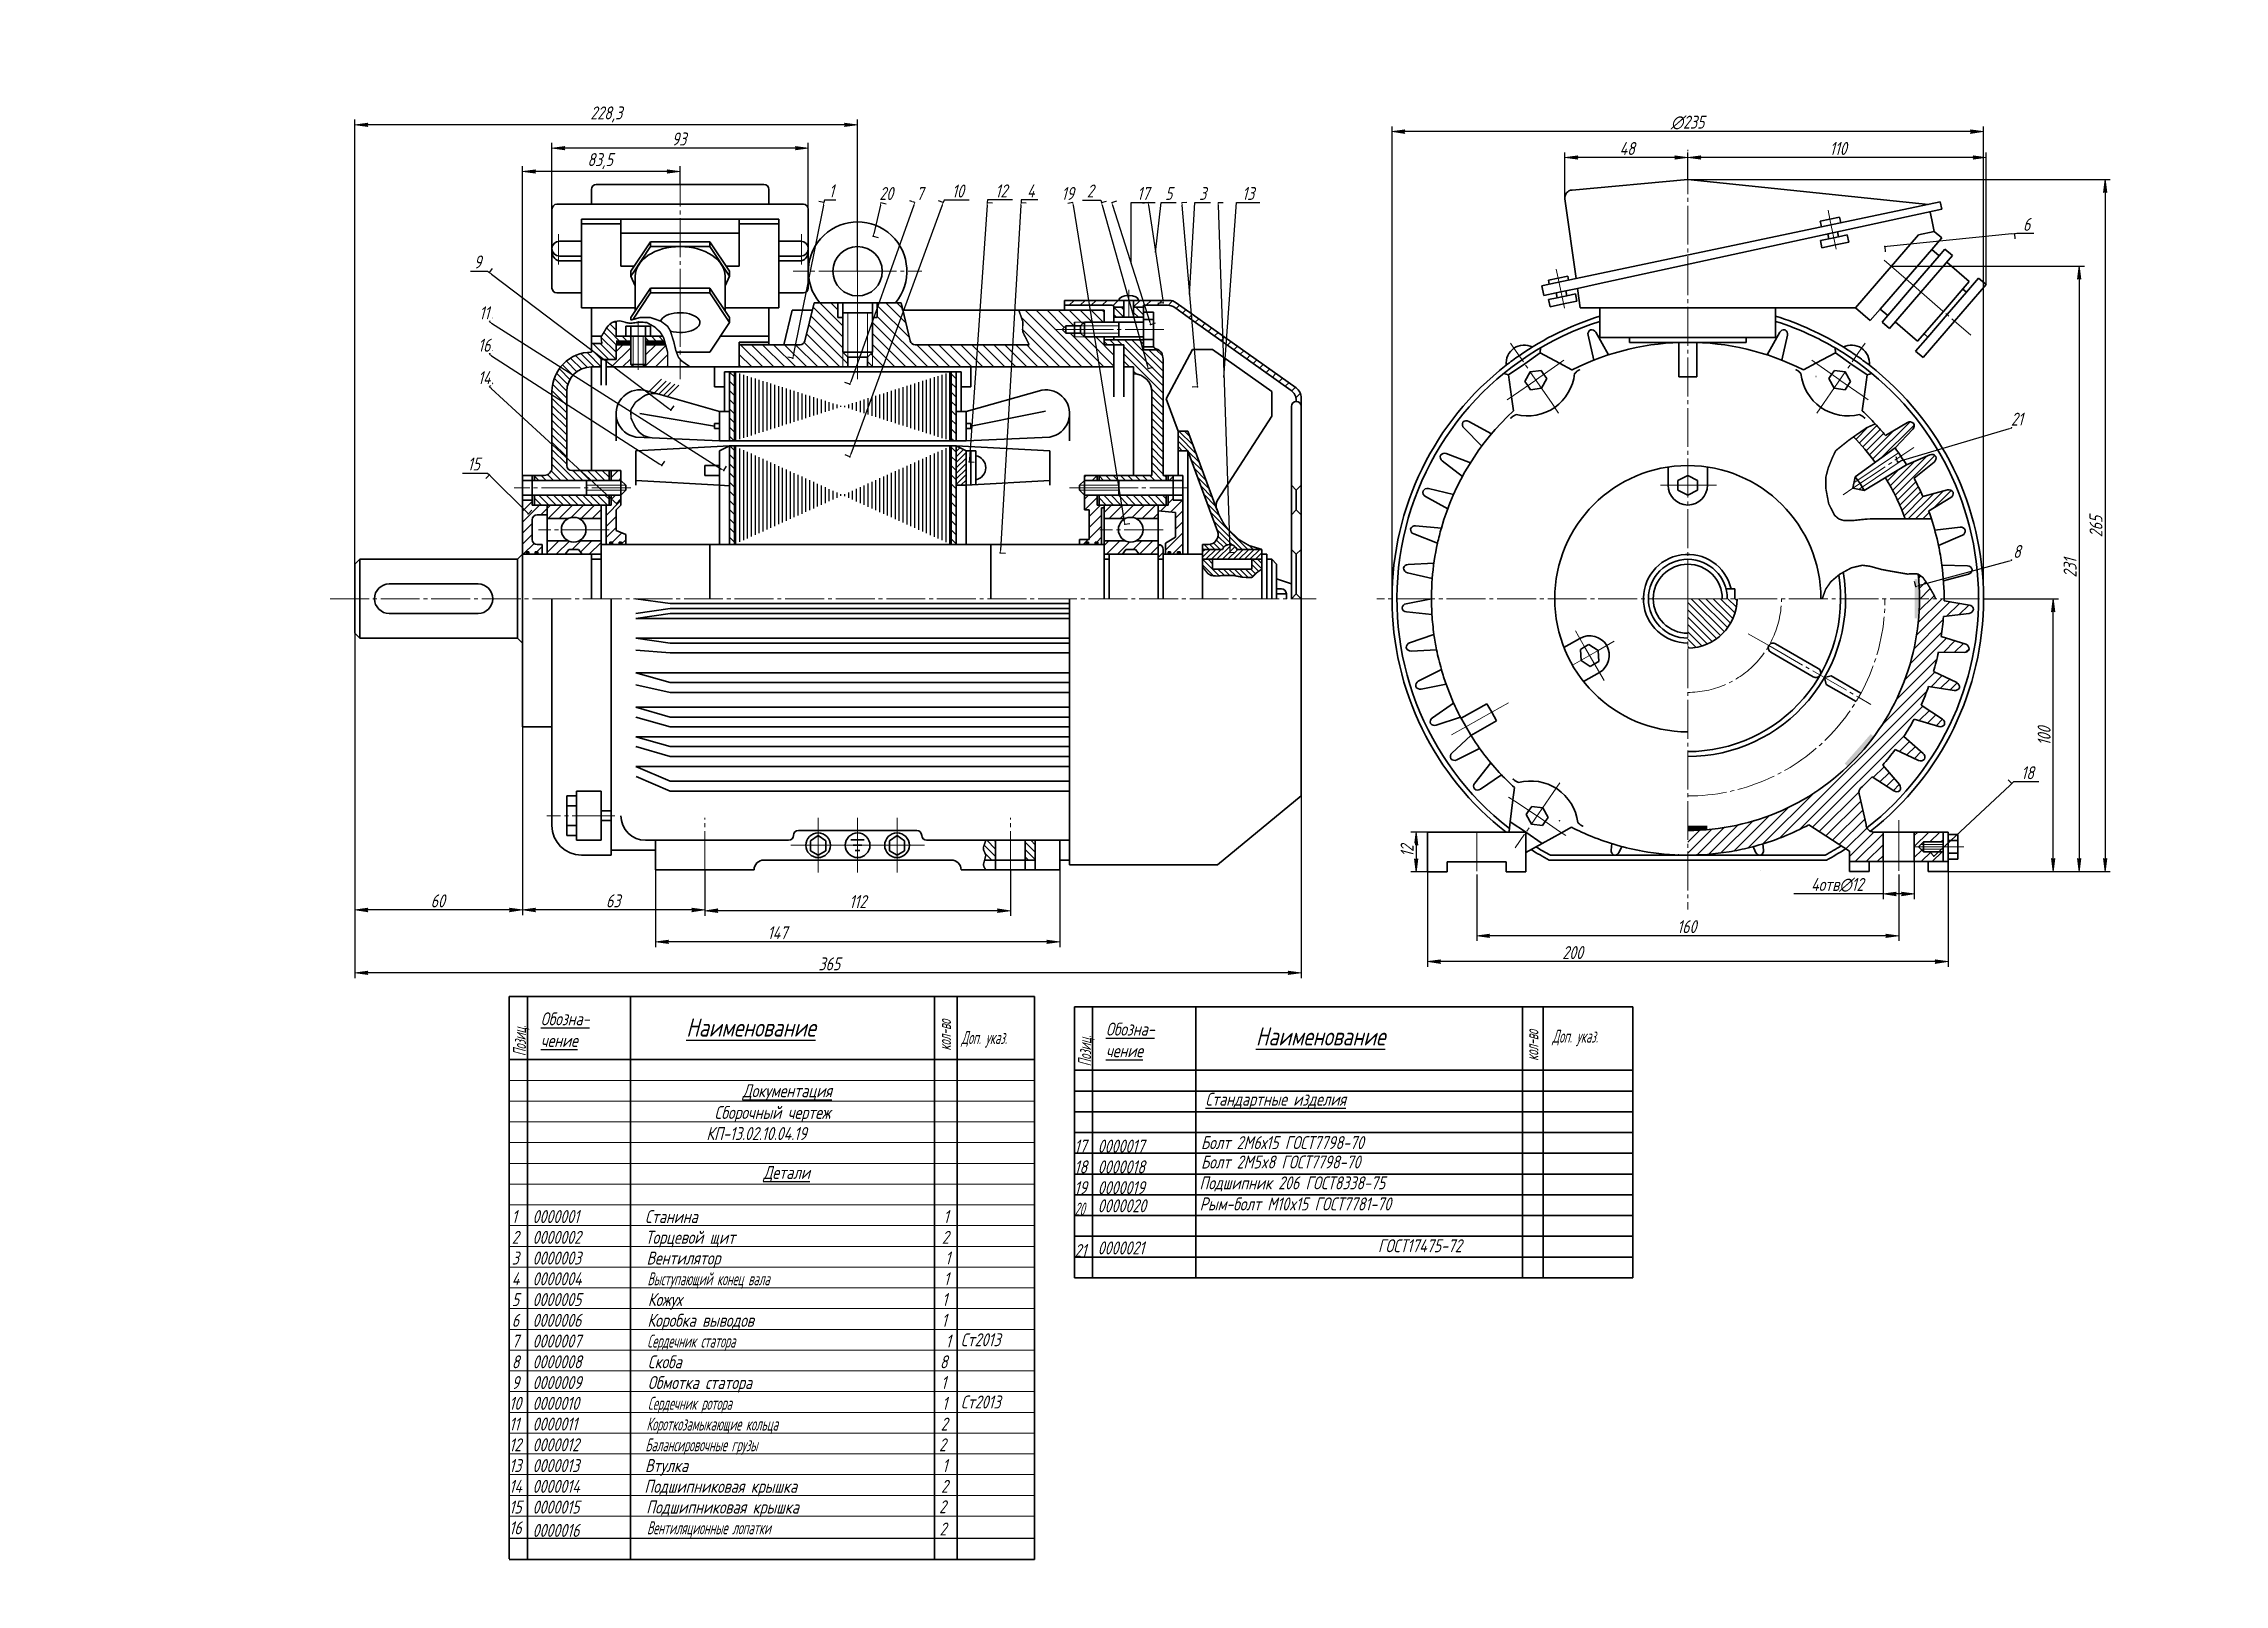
# Model space of a CAD drawing. Header units: millimetres. Extents: x 131 to 972, y 124 to 718.
import ezdxf

# ---------------------------------------------------------------- set-up
doc = ezdxf.new("R2010")
doc.units = ezdxf.units.MM
for name, pattern in [('K5LT_AXLED', [19.5, 15, -1.5, 1.5, -1.5]), ('K5LT_BASIC', [0]), ('K5LT_REINFORCED', [0]), ('K5LT_THIN', [0])]:
    doc.linetypes.add(name, pattern=pattern)
doc.styles.add('KDIMTEXTSTYLE', font='GOST_AU.SHX', dxfattribs={"width": 0.96, "oblique": 15, "height": 5})
doc.styles.add('KTEXTSTYLE', font='GOST_AU.SHX', dxfattribs={"width": 0.96, "height": 5})
doc.dimstyles.new('KDIMSTYLE (1.00)', dxfattribs={"dimtxt": 5, "dimasz": 1, "dimexe": 2, "dimexo": 0, "dimgap": 1, "dimtad": 1, "dimtxsty": 'KDIMTEXTSTYLE', "dimsah": 1, "dimcen": 0, "dimdle": 1, "dimadec": 0, "dimazin": 0, "dimtfac": 0.667, "dimtmove": 0, "dimatfit": 3, "dimfxl": 1, "dimtvp": 1, "dimtfill": 1, "dimtolj": 1, "dimtzin": 0, "dimarcsym": 0})
pattern_1 = [(90, (130.5306, 124.1968), (-1.5, 9e-17), [])]
pattern_2 = [(315, (130.5306, 124.1968), (1.4142136, 1.4142136), [])]
pattern_3 = [(45, (130.5306, 124.1968), (-1.06066, 1.06066), [])]
pattern_4 = [(45, (130.5306, 124.1968), (-2.12132, 2.12132), [])]

# ---------------------------------------------------------------- blocks, each defined once
blk = doc.blocks.new('U1')
at = {"color": 30, "linetype": 'K5LT_AXLED', "lineweight": 18, "true_color": 0xff8000}
for q in [(313.91, 531.07), (289.09, 506.26), (338.72, 506.26), (313.91, 481.44)]:
    blk.add_line((313.91, 506.26), q, dxfattribs=at)
blk = doc.blocks.new('U2')
at = {"color": 30, "linetype": 'K5LT_AXLED', "lineweight": 18, "true_color": 0xff8000}
for q in [(313.91, 531.07), (289.09, 506.26), (338.72, 506.26), (313.91, 481.44)]:
    blk.add_line((313.91, 506.26), q, dxfattribs=at)
blk = doc.blocks.new('U3')
at = {"color": 30, "linetype": 'K5LT_AXLED', "lineweight": 18, "true_color": 0xff8000}
for q in [(298.697884, 295.502589), (288.143195, 284.9479), (309.252573, 284.9479), (298.697884, 274.393211)]:
    blk.add_line((298.697884, 284.9479), q, dxfattribs=at)
blk = doc.blocks.new('U4')
at = {"color": 30, "linetype": 'K5LT_AXLED', "lineweight": 18, "true_color": 0xff8000}
for q in [(329.114556, 295.502589), (318.559867, 284.9479), (339.669245, 284.9479), (329.114556, 274.393211)]:
    blk.add_line((329.114556, 284.9479), q, dxfattribs=at)
blk = doc.blocks.new('U5')
at = {"color": 30, "linetype": 'K5LT_AXLED', "lineweight": 18, "true_color": 0xff8000}
for q in [(313.90622, 295.502589), (303.351531, 284.9479), (324.460909, 284.9479), (313.90622, 274.393211)]:
    blk.add_line((313.90622, 284.9479), q, dxfattribs=at)
blk = doc.blocks.new('U6')
at = {"color": 30, "linetype": 'K5LT_AXLED', "lineweight": 18, "true_color": 0xff8000}
for q in [(634.06252, 553.09378), (514.197916, 380), (753.927124, 380), (634.06252, 260.135396)]:
    blk.add_line((634.06252, 380), q, dxfattribs=at)
blk = doc.blocks.new('KDIMARROW_00')
at = {"color": 0, "linetype": 'K5LT_THIN', "lineweight": 18}
blk.add_line((0, 0), (-1, 0), dxfattribs=at)
blk = doc.blocks.new('*D86')
at = {"color": 0, "lineweight": -2, "transparency": 16777216}
for p, q in [((431.46, 656.92), (429.5, 657.31)), ((431.65, 657.9), (431.46, 656.92)), ((436.06, 657.9), (431.65, 657.9)), ((431.26, 655.94), (419.65, 597.9)), ((419.46, 596.92), (417.5, 597.31))]:
    blk.add_line(p, q, dxfattribs=at)
at = {"layer": 'Defpoints', "color": 0, "transparency": 16777216}
blk.add_point((419.46, 596.92), dxfattribs=at)
blk.add_point((419.46, 596.92), dxfattribs=at)
at = {"color": 0, "lineweight": -2, "transparency": 16777216, "rotation": 258.6900675259798}
blk.add_blockref('KDIMARROW_00', (419.46, 596.92), dxfattribs=at)
at = {"color": 7, "transparency": 16777216, "insert": (434.36, 661.4), "char_height": 5, "attachment_point": 5, "style": 'KDIMTEXTSTYLE', "bg_fill": 3, "box_fill_scale": 1.1, "bg_fill_color": 256, "bg_fill_true_color": 13158600, "bg_fill_transparency": 0}
blk.add_mtext('\\A1;\\H5.0;\\W0.965;\\Q15;\\H5.0;\\W0.965;\\Q15;\\Q15;1', dxfattribs=at)
at = {"layer": 'Defpoints', "color": 0, "transparency": 16777216}
blk.add_point((431.46, 656.92), dxfattribs=at)
at = {"color": 0, "lineweight": -2, "transparency": 16777216, "rotation": 78.69006752597979}
blk.add_blockref('KDIMARROW_00', (431.46, 656.92), dxfattribs=at)
blk = doc.blocks.new('*D87')
at = {"color": 0, "lineweight": -2, "transparency": 16777216}
for p, q in [((494.53, 657.92), (494.46, 656.92)), ((494.46, 656.92), (496.45, 656.78)), ((504.19, 657.92), (494.53, 657.92)), ((494.39, 655.92), (487.53, 557.92)), ((487.46, 556.92), (489.45, 556.78))]:
    blk.add_line(p, q, dxfattribs=at)
at = {"layer": 'Defpoints', "color": 0, "transparency": 16777216}
blk.add_point((487.46, 556.92), dxfattribs=at)
blk.add_point((487.46, 556.92), dxfattribs=at)
at = {"color": 0, "lineweight": -2, "transparency": 16777216, "rotation": 265.9958270592905}
blk.add_blockref('KDIMARROW_00', (487.46, 556.92), dxfattribs=at)
at = {"color": 7, "transparency": 16777216, "insert": (499.86, 661.42), "char_height": 5, "attachment_point": 5, "style": 'KDIMTEXTSTYLE', "bg_fill": 3, "box_fill_scale": 1.1, "bg_fill_color": 256, "bg_fill_true_color": 13158600, "bg_fill_transparency": 0}
blk.add_mtext('\\A1;\\H5.0;\\W0.965;\\Q15;\\H5.0;\\W0.965;\\Q15;\\Q15;12', dxfattribs=at)
at = {"layer": 'Defpoints', "color": 0, "transparency": 16777216}
blk.add_point((494.46, 656.92), dxfattribs=at)
at = {"color": 0, "lineweight": -2, "transparency": 16777216, "rotation": 85.99582705929055}
blk.add_blockref('KDIMARROW_00', (494.46, 656.92), dxfattribs=at)
blk = doc.blocks.new('*D88')
at = {"color": 0, "lineweight": -2, "transparency": 16777216}
for p, q in [((507.52, 657.92), (507.46, 656.92)), ((507.46, 656.92), (509.45, 656.8)), ((513.96, 657.92), (507.52, 657.92)), ((507.4, 655.92), (499.52, 522.92)), ((499.46, 521.92), (501.45, 521.8))]:
    blk.add_line(p, q, dxfattribs=at)
at = {"layer": 'Defpoints', "color": 0, "transparency": 16777216}
blk.add_point((499.46, 521.92), dxfattribs=at)
blk.add_point((499.46, 521.92), dxfattribs=at)
at = {"color": 0, "lineweight": -2, "transparency": 16777216, "rotation": 266.6086605802037}
blk.add_blockref('KDIMARROW_00', (499.46, 521.92), dxfattribs=at)
at = {"color": 7, "transparency": 16777216, "insert": (511.24, 661.42), "char_height": 5, "attachment_point": 5, "style": 'KDIMTEXTSTYLE', "bg_fill": 3, "box_fill_scale": 1.1, "bg_fill_color": 256, "bg_fill_true_color": 13158600, "bg_fill_transparency": 0}
blk.add_mtext('\\A1;\\H5.0;\\W0.965;\\Q15;\\H5.0;\\W0.965;\\Q15;\\Q15;4', dxfattribs=at)
at = {"layer": 'Defpoints', "color": 0, "transparency": 16777216}
blk.add_point((507.46, 656.92), dxfattribs=at)
at = {"color": 0, "lineweight": -2, "transparency": 16777216, "rotation": 86.60866058020366}
blk.add_blockref('KDIMARROW_00', (507.46, 656.92), dxfattribs=at)
blk = doc.blocks.new('*D89')
at = {"color": 0, "lineweight": -2, "transparency": 16777216}
for p, q in [((527.46, 656.92), (525.48, 656.6)), ((527.62, 655.93), (547.3, 533.91)), ((547.46, 532.92), (549.43, 533.24))]:
    blk.add_line(p, q, dxfattribs=at)
at = {"layer": 'Defpoints', "color": 0, "transparency": 16777216}
blk.add_point((547.46, 532.92), dxfattribs=at)
blk.add_point((547.46, 532.92), dxfattribs=at)
at = {"color": 0, "lineweight": -2, "transparency": 16777216, "rotation": 279.1623470457217}
blk.add_blockref('KDIMARROW_00', (547.46, 532.92), dxfattribs=at)
at = {"color": 7, "transparency": 16777216, "insert": (525.46, 660.42), "char_height": 5, "attachment_point": 5, "style": 'KDIMTEXTSTYLE', "bg_fill": 3, "box_fill_scale": 1.1, "bg_fill_color": 256, "bg_fill_true_color": 13158600, "bg_fill_transparency": 0}
blk.add_mtext('\\A1;\\H5.0;\\W0.965;\\Q15;\\H5.0;\\W0.965;\\Q15;\\Q15;19', dxfattribs=at)
at = {"layer": 'Defpoints', "color": 0, "transparency": 16777216}
blk.add_point((527.46, 656.92), dxfattribs=at)
at = {"color": 0, "lineweight": -2, "transparency": 16777216, "rotation": 99.16234704572172}
blk.add_blockref('KDIMARROW_00', (527.46, 656.92), dxfattribs=at)
blk = doc.blocks.new('*D90')
at = {"color": 0, "lineweight": -2, "transparency": 16777216}
for p, q in [((531.12, 657.88), (538.19, 657.88)), ((538.19, 657.88), (538.46, 656.92)), ((538.46, 656.92), (540.38, 657.46)), ((538.73, 655.96), (556.19, 593.88)), ((556.46, 592.92), (558.38, 593.46))]:
    blk.add_line(p, q, dxfattribs=at)
at = {"layer": 'Defpoints', "color": 0, "transparency": 16777216}
blk.add_point((556.46, 592.92), dxfattribs=at)
blk.add_point((556.46, 592.92), dxfattribs=at)
at = {"color": 0, "lineweight": -2, "transparency": 16777216, "rotation": 285.7086378290157}
blk.add_blockref('KDIMARROW_00', (556.46, 592.92), dxfattribs=at)
at = {"color": 7, "transparency": 16777216, "insert": (534.15, 661.38), "char_height": 5, "attachment_point": 5, "style": 'KDIMTEXTSTYLE', "bg_fill": 3, "box_fill_scale": 1.1, "bg_fill_color": 256, "bg_fill_true_color": 13158600, "bg_fill_transparency": 0}
blk.add_mtext('\\A1;\\H5.0;\\W0.965;\\Q15;\\H5.0;\\W0.965;\\Q15;\\Q15;2', dxfattribs=at)
at = {"layer": 'Defpoints', "color": 0, "transparency": 16777216}
blk.add_point((538.46, 656.92), dxfattribs=at)
at = {"color": 0, "lineweight": -2, "transparency": 16777216, "rotation": 105.7086378290158}
blk.add_blockref('KDIMARROW_00', (538.46, 656.92), dxfattribs=at)
blk = doc.blocks.new('*D91')
at = {"color": 0, "lineweight": -2, "transparency": 16777216}
for p, q in [((542.46, 656.92), (544.36, 657.53)), ((549.96, 633.42), (550, 656.92)), ((550, 656.92), (559.15, 656.92)), ((542.76, 655.97), (557.15, 610.87)), ((557.46, 609.92), (559.36, 610.53))]:
    blk.add_line(p, q, dxfattribs=at)
at = {"layer": 'Defpoints', "color": 0, "transparency": 16777216}
for p in [(542.46, 656.92), (557.46, 609.92), (557.46, 609.92)]:
    blk.add_point(p, dxfattribs=at)
at = {"color": 0, "lineweight": -2, "transparency": 16777216}
for p, rotation in [((542.46, 656.92), 107.7004277886672), ((557.46, 609.92), 287.7004277886672)]:
    blk.add_blockref('KDIMARROW_00', p, dxfattribs=dict(at, rotation=rotation))
at = {"color": 7, "transparency": 16777216, "insert": (554.57, 660.42), "char_height": 5, "attachment_point": 5, "style": 'KDIMTEXTSTYLE', "bg_fill": 3, "box_fill_scale": 1.1, "bg_fill_color": 256, "bg_fill_true_color": 13158600, "bg_fill_transparency": 0}
blk.add_mtext('\\A1;\\H5.0;\\W0.965;\\Q15;\\H5.0;\\W0.965;\\Q15;\\Q15;17', dxfattribs=at)
blk = doc.blocks.new('*D92')
at = {"color": 0, "lineweight": -2, "transparency": 16777216}
for p, q in [((556.46, 656.92), (554.48, 656.62)), ((559.36, 637.63), (561.49, 656.92)), ((561.49, 656.92), (567.33, 656.92)), ((556.61, 655.93), (562.11, 619.32)), ((562.26, 618.33), (560.28, 618.03))]:
    blk.add_line(p, q, dxfattribs=at)
at = {"layer": 'Defpoints', "color": 0, "transparency": 16777216}
for p in [(556.46, 656.92), (562.26, 618.33), (562.26, 618.33)]:
    blk.add_point(p, dxfattribs=at)
at = {"color": 0, "lineweight": -2, "transparency": 16777216}
for p, rotation in [((556.46, 656.92), 98.54979667660443), ((562.26, 618.33), 278.5497966766045)]:
    blk.add_blockref('KDIMARROW_00', p, dxfattribs=dict(at, rotation=rotation))
at = {"color": 7, "transparency": 16777216, "insert": (564.41, 660.42), "char_height": 5, "attachment_point": 5, "style": 'KDIMTEXTSTYLE', "bg_fill": 3, "box_fill_scale": 1.1, "bg_fill_color": 256, "bg_fill_true_color": 13158600, "bg_fill_transparency": 0}
blk.add_mtext('\\A1;\\H5.0;\\W0.965;\\Q15;\\H5.0;\\W0.965;\\Q15;\\Q15;5', dxfattribs=at)
blk = doc.blocks.new('*D93')
at = {"color": 0, "lineweight": -2, "transparency": 16777216}
for p, q in [((569.46, 656.92), (571.45, 657.09)), ((572.46, 621.42), (574.49, 656.92)), ((574.49, 656.92), (580.56, 656.92)), ((569.54, 655.92), (575.37, 586.92)), ((575.46, 585.92), (573.46, 585.75))]:
    blk.add_line(p, q, dxfattribs=at)
at = {"layer": 'Defpoints', "color": 0, "transparency": 16777216}
for p in [(569.46, 656.92), (575.46, 585.92), (575.46, 585.92)]:
    blk.add_point(p, dxfattribs=at)
at = {"color": 0, "lineweight": -2, "transparency": 16777216}
for p, rotation in [((569.46, 656.92), 94.83041995828992), ((575.46, 585.92), 274.83041995829)]:
    blk.add_blockref('KDIMARROW_00', p, dxfattribs=dict(at, rotation=rotation))
at = {"color": 7, "transparency": 16777216, "insert": (577.52, 660.42), "char_height": 5, "attachment_point": 5, "style": 'KDIMTEXTSTYLE', "bg_fill": 3, "box_fill_scale": 1.1, "bg_fill_color": 256, "bg_fill_true_color": 13158600, "bg_fill_transparency": 0}
blk.add_mtext('\\A1;\\H5.0;\\W0.965;\\Q15;\\H5.0;\\W0.965;\\Q15;\\Q15;3', dxfattribs=at)
blk = doc.blocks.new('*D94')
at = {"color": 0, "lineweight": -2, "transparency": 16777216}
for p, q in [((583.46, 656.92), (585.46, 656.99)), ((585.71, 589.47), (590.6, 656.92)), ((590.6, 656.92), (599.52, 656.92)), ((583.49, 655.92), (587.93, 523.02)), ((587.97, 522.02), (589.96, 522.09))]:
    blk.add_line(p, q, dxfattribs=at)
at = {"layer": 'Defpoints', "color": 0, "transparency": 16777216}
for p in [(583.46, 656.92), (587.97, 522.02), (587.97, 522.02)]:
    blk.add_point(p, dxfattribs=at)
at = {"color": 0, "lineweight": -2, "transparency": 16777216}
for p, rotation in [((583.46, 656.92), 91.91386489832455), ((587.97, 522.02), 271.9138648983246)]:
    blk.add_blockref('KDIMARROW_00', p, dxfattribs=dict(at, rotation=rotation))
at = {"color": 7, "transparency": 16777216, "insert": (595.06, 660.42), "char_height": 5, "attachment_point": 5, "style": 'KDIMTEXTSTYLE', "bg_fill": 3, "box_fill_scale": 1.1, "bg_fill_color": 256, "bg_fill_true_color": 13158600, "bg_fill_transparency": 0}
blk.add_mtext('\\A1;\\H5.0;\\W0.965;\\Q15;\\H5.0;\\W0.965;\\Q15;\\Q15;13', dxfattribs=at)
blk = doc.blocks.new('*D95')
at = {"color": 0, "lineweight": -2, "transparency": 16777216}
for p, q in [((302.46, 629.92), (303.66, 631.52)), ((295.18, 630.52), (301.66, 630.52)), ((301.66, 630.52), (302.46, 629.92)), ((303.25, 629.32), (371.66, 577.52)), ((372.46, 576.92), (373.66, 578.52))]:
    blk.add_line(p, q, dxfattribs=at)
at = {"layer": 'Defpoints', "color": 0, "transparency": 16777216}
blk.add_point((372.46, 576.92), dxfattribs=at)
blk.add_point((372.46, 576.92), dxfattribs=at)
at = {"color": 0, "lineweight": -2, "transparency": 16777216, "rotation": 322.8690755517905}
blk.add_blockref('KDIMARROW_00', (372.46, 576.92), dxfattribs=at)
at = {"color": 7, "transparency": 16777216, "insert": (297.92, 634.02), "char_height": 5, "attachment_point": 5, "style": 'KDIMTEXTSTYLE', "bg_fill": 3, "box_fill_scale": 1.1, "bg_fill_color": 256, "bg_fill_true_color": 13158600, "bg_fill_transparency": 0}
blk.add_mtext('\\A1;\\H5.0;\\W0.965;\\Q15;\\H5.0;\\W0.965;\\Q15;\\Q15;9', dxfattribs=at)
at = {"layer": 'Defpoints', "color": 0, "transparency": 16777216}
blk.add_point((302.46, 629.92), dxfattribs=at)
at = {"color": 0, "lineweight": -2, "transparency": 16777216, "rotation": 142.8690755517905}
blk.add_blockref('KDIMARROW_00', (302.46, 629.92), dxfattribs=at)
blk = doc.blocks.new('*D96')
at = {"color": 0, "lineweight": -2, "transparency": 16777216}
for p, q in [((302.46, 610.92), (303.53, 612.61)), ((303.3, 610.39), (391.97, 554.17)), ((392.82, 553.64), (393.89, 555.33))]:
    blk.add_line(p, q, dxfattribs=at)
at = {"layer": 'Defpoints', "color": 0, "transparency": 16777216}
blk.add_point((392.82, 553.64), dxfattribs=at)
blk.add_point((392.82, 553.64), dxfattribs=at)
at = {"color": 0, "lineweight": -2, "transparency": 16777216, "rotation": 327.6275087826738}
blk.add_blockref('KDIMARROW_00', (392.82, 553.64), dxfattribs=at)
at = {"color": 7, "transparency": 16777216, "insert": (300.46, 614.42), "char_height": 5, "attachment_point": 5, "style": 'KDIMTEXTSTYLE', "bg_fill": 3, "box_fill_scale": 1.1, "bg_fill_color": 256, "bg_fill_true_color": 13158600, "bg_fill_transparency": 0}
blk.add_mtext('\\A1;\\H5.0;\\W0.965;\\Q15;\\H5.0;\\W0.965;\\Q15;\\Q15;11', dxfattribs=at)
at = {"layer": 'Defpoints', "color": 0, "transparency": 16777216}
blk.add_point((302.46, 610.92), dxfattribs=at)
at = {"color": 0, "lineweight": -2, "transparency": 16777216, "rotation": 147.6275087826738}
blk.add_blockref('KDIMARROW_00', (302.46, 610.92), dxfattribs=at)
blk = doc.blocks.new('*D97')
at = {"color": 0, "lineweight": -2, "transparency": 16777216}
for p, q in [((302.46, 585.92), (303.81, 587.39)), ((303.19, 585.24), (350.72, 541.6)), ((351.46, 540.92), (352.81, 542.39))]:
    blk.add_line(p, q, dxfattribs=at)
at = {"layer": 'Defpoints', "color": 0, "transparency": 16777216}
blk.add_point((351.46, 540.92), dxfattribs=at)
blk.add_point((351.46, 540.92), dxfattribs=at)
at = {"color": 0, "lineweight": -2, "transparency": 16777216, "rotation": 317.4366482468101}
blk.add_blockref('KDIMARROW_00', (351.46, 540.92), dxfattribs=at)
at = {"color": 7, "transparency": 16777216, "insert": (300.46, 589.42), "char_height": 5, "attachment_point": 5, "style": 'KDIMTEXTSTYLE', "bg_fill": 3, "box_fill_scale": 1.1, "bg_fill_color": 256, "bg_fill_true_color": 13158600, "bg_fill_transparency": 0}
blk.add_mtext('\\A1;\\H5.0;\\W0.965;\\Q15;\\H5.0;\\W0.965;\\Q15;\\Q15;14', dxfattribs=at)
at = {"layer": 'Defpoints', "color": 0, "transparency": 16777216}
blk.add_point((302.46, 585.92), dxfattribs=at)
at = {"color": 0, "lineweight": -2, "transparency": 16777216, "rotation": 137.4366482468101}
blk.add_blockref('KDIMARROW_00', (302.46, 585.92), dxfattribs=at)
blk = doc.blocks.new('*D98')
at = {"color": 0, "lineweight": -2, "transparency": 16777216}
for p, q in [((292.06, 552.63), (301.75, 552.63)), ((302.46, 551.92), (301.04, 550.51)), ((301.75, 552.63), (302.46, 551.92)), ((303.16, 551.21), (316.75, 537.63)), ((317.46, 536.92), (318.87, 538.33))]:
    blk.add_line(p, q, dxfattribs=at)
at = {"layer": 'Defpoints', "color": 0, "transparency": 16777216}
blk.add_point((317.46, 536.92), dxfattribs=at)
blk.add_point((317.46, 536.92), dxfattribs=at)
at = {"color": 0, "lineweight": -2, "transparency": 16777216, "rotation": 315}
blk.add_blockref('KDIMARROW_00', (317.46, 536.92), dxfattribs=at)
at = {"color": 7, "transparency": 16777216, "insert": (296.41, 556.13), "char_height": 5, "attachment_point": 5, "style": 'KDIMTEXTSTYLE', "bg_fill": 3, "box_fill_scale": 1.1, "bg_fill_color": 256, "bg_fill_true_color": 13158600, "bg_fill_transparency": 0}
blk.add_mtext('\\A1;\\H5.0;\\W0.965;\\Q15;\\H5.0;\\W0.965;\\Q15;\\Q15;15', dxfattribs=at)
at = {"layer": 'Defpoints', "color": 0, "transparency": 16777216}
blk.add_point((302.46, 551.92), dxfattribs=at)
at = {"color": 0, "lineweight": -2, "transparency": 16777216, "rotation": 135}
blk.add_blockref('KDIMARROW_00', (302.46, 551.92), dxfattribs=at)
blk = doc.blocks.new('*D99')
at = {"color": 0, "lineweight": -2, "transparency": 16777216}
for p, q in [((888.56, 569.64), (846.47, 557.2)), ((889.51, 569.92), (888.95, 571.84)), ((845.51, 556.92), (844.95, 558.84))]:
    blk.add_line(p, q, dxfattribs=at)
at = {"layer": 'Defpoints', "color": 0, "transparency": 16777216}
blk.add_point((845.51, 556.92), dxfattribs=at)
blk.add_point((845.51, 556.92), dxfattribs=at)
at = {"color": 0, "lineweight": -2, "transparency": 16777216, "rotation": 196.46001481204}
blk.add_blockref('KDIMARROW_00', (845.51, 556.92), dxfattribs=at)
at = {"color": 7, "transparency": 16777216, "insert": (891.51, 573.42), "char_height": 5, "attachment_point": 5, "style": 'KDIMTEXTSTYLE', "bg_fill": 3, "box_fill_scale": 1.1, "bg_fill_color": 256, "bg_fill_true_color": 13158600, "bg_fill_transparency": 0}
blk.add_mtext('\\A1;\\H5.0;\\W0.965;\\Q15;\\H5.0;\\W0.965;\\Q15;\\Q15;21', dxfattribs=at)
at = {"layer": 'Defpoints', "color": 0, "transparency": 16777216}
blk.add_point((889.51, 569.92), dxfattribs=at)
at = {"color": 0, "lineweight": -2, "transparency": 16777216, "rotation": 16.46001481204007}
blk.add_blockref('KDIMARROW_00', (889.51, 569.92), dxfattribs=at)
blk = doc.blocks.new('*D100')
at = {"color": 0, "lineweight": -2, "transparency": 16777216}
for p, q in [((888.55, 518.66), (853.48, 509.18)), ((889.51, 518.92), (888.99, 520.85)), ((852.51, 508.92), (851.99, 510.85))]:
    blk.add_line(p, q, dxfattribs=at)
at = {"layer": 'Defpoints', "color": 0, "transparency": 16777216}
blk.add_point((852.51, 508.92), dxfattribs=at)
blk.add_point((852.51, 508.92), dxfattribs=at)
at = {"color": 0, "lineweight": -2, "transparency": 16777216, "rotation": 195.1240073083105}
blk.add_blockref('KDIMARROW_00', (852.51, 508.92), dxfattribs=at)
at = {"color": 7, "transparency": 16777216, "insert": (891.51, 522.42), "char_height": 5, "attachment_point": 5, "style": 'KDIMTEXTSTYLE', "bg_fill": 3, "box_fill_scale": 1.1, "bg_fill_color": 256, "bg_fill_true_color": 13158600, "bg_fill_transparency": 0}
blk.add_mtext('\\A1;\\H5.0;\\W0.965;\\Q15;\\H5.0;\\W0.965;\\Q15;\\Q15;8', dxfattribs=at)
at = {"layer": 'Defpoints', "color": 0, "transparency": 16777216}
blk.add_point((889.51, 518.92), dxfattribs=at)
at = {"color": 0, "lineweight": -2, "transparency": 16777216, "rotation": 15.12400730831055}
blk.add_blockref('KDIMARROW_00', (889.51, 518.92), dxfattribs=at)
blk = doc.blocks.new('*D101')
at = {"color": 0, "lineweight": -2, "transparency": 16777216}
for p, q in [((888.78, 432.24), (860.25, 405.6)), ((889.51, 432.92), (888.15, 434.38)), ((890.25, 433.6), (889.51, 432.92)), ((899.97, 433.6), (890.25, 433.6)), ((859.51, 404.92), (858.15, 406.38))]:
    blk.add_line(p, q, dxfattribs=at)
at = {"layer": 'Defpoints', "color": 0, "transparency": 16777216}
blk.add_point((859.51, 404.92), dxfattribs=at)
blk.add_point((859.51, 404.92), dxfattribs=at)
at = {"color": 0, "lineweight": -2, "transparency": 16777216, "rotation": 223.025065989118}
blk.add_blockref('KDIMARROW_00', (859.51, 404.92), dxfattribs=at)
at = {"color": 7, "transparency": 16777216, "insert": (895.61, 437.1), "char_height": 5, "attachment_point": 5, "style": 'KDIMTEXTSTYLE', "bg_fill": 3, "box_fill_scale": 1.1, "bg_fill_color": 256, "bg_fill_true_color": 13158600, "bg_fill_transparency": 0}
blk.add_mtext('\\A1;\\H5.0;\\W0.965;\\Q15;\\H5.0;\\W0.965;\\Q15;\\Q15;18', dxfattribs=at)
at = {"layer": 'Defpoints', "color": 0, "transparency": 16777216}
blk.add_point((889.51, 432.92), dxfattribs=at)
at = {"color": 0, "lineweight": -2, "transparency": 16777216, "rotation": 43.02506598911802}
blk.add_blockref('KDIMARROW_00', (889.51, 432.92), dxfattribs=at)
blk = doc.blocks.new('*D102')
at = {"color": 0, "lineweight": -2, "transparency": 16777216}
for p, q in [((840.53, 639.92), (840.73, 637.93)), ((889.54, 644.82), (841.53, 640.02)), ((891.54, 645.02), (890.53, 644.92)), ((890.53, 644.92), (890.73, 642.93)), ((898.02, 645.02), (891.54, 645.02))]:
    blk.add_line(p, q, dxfattribs=at)
at = {"layer": 'Defpoints', "color": 0, "transparency": 16777216}
blk.add_point((840.53, 639.92), dxfattribs=at)
blk.add_point((840.53, 639.92), dxfattribs=at)
at = {"color": 0, "lineweight": -2, "transparency": 16777216, "rotation": 185.7105931374996}
blk.add_blockref('KDIMARROW_00', (840.53, 639.92), dxfattribs=at)
at = {"color": 7, "transparency": 16777216, "insert": (895.28, 648.52), "char_height": 5, "attachment_point": 5, "style": 'KDIMTEXTSTYLE', "bg_fill": 3, "box_fill_scale": 1.1, "bg_fill_color": 256, "bg_fill_true_color": 13158600, "bg_fill_transparency": 0}
blk.add_mtext('\\A1;\\H5.0;\\W0.965;\\Q15;\\H5.0;\\W0.965;\\Q15;\\Q15;6', dxfattribs=at)
at = {"layer": 'Defpoints', "color": 0, "transparency": 16777216}
blk.add_point((890.53, 644.92), dxfattribs=at)
at = {"color": 0, "lineweight": -2, "transparency": 16777216, "rotation": 5.710593137499593}
blk.add_blockref('KDIMARROW_00', (890.53, 644.92), dxfattribs=at)
blk = doc.blocks.new('KDIMARROW_01')
blk.add_hatch(color=0).paths.add_polyline_path([(-5, -0.66), (0, 0), (-5, 0.66), (-4.5, 0)])
at = {"color": 0, "linetype": 'K5LT_THIN', "lineweight": 18}
for p, q in [((-4.5, 0), (-5, 0.66)), ((-5, 0.66), (0, 0)), ((0, 0), (-5, -0.66)), ((-5, -0.66), (-4.5, 0)), ((0, 0), (-1, 0))]:
    blk.add_line(p, q, dxfattribs=at)
blk = doc.blocks.new('*D103')
at = {"color": 0, "lineweight": -2, "transparency": 16777216}
for p, q in [((315.17, 521.31), (315.17, 670.92)), ((375, 668.92), (316.17, 668.92)), ((376, 663.88), (376, 670.92))]:
    blk.add_line(p, q, dxfattribs=at)
at = {"layer": 'Defpoints', "color": 0, "transparency": 16777216}
for p in [(315.17, 668.92), (376, 663.88), (315.17, 521.31)]:
    blk.add_point(p, dxfattribs=at)
at = {"color": 0, "lineweight": -2, "transparency": 16777216, "rotation": 180}
blk.add_blockref('KDIMARROW_01', (315.17, 668.92), dxfattribs=at)
at = {"color": 0, "lineweight": -2, "transparency": 16777216}
blk.add_blockref('KDIMARROW_01', (376, 668.92), dxfattribs=at)
at = {"color": 7, "transparency": 16777216, "insert": (345.17, 672.9), "char_height": 5, "attachment_point": 5, "style": 'KDIMTEXTSTYLE', "bg_fill": 3, "box_fill_scale": 1.1, "bg_fill_color": 256, "bg_fill_true_color": 13158600, "bg_fill_transparency": 0}
blk.add_mtext('\\A1;\\H5.0;\\W0.965;\\Q15;\\H5.0;\\W0.965;\\Q15;\\Q15;83,5', dxfattribs=at)
blk = doc.blocks.new('*D104')
at = {"color": 0, "lineweight": -2, "transparency": 16777216}
for p, q in [((326.57, 654.38), (326.57, 679.92)), ((424.43, 677.92), (327.57, 677.92)), ((425.43, 654.38), (425.43, 679.92))]:
    blk.add_line(p, q, dxfattribs=at)
at = {"layer": 'Defpoints', "color": 0, "transparency": 16777216}
for p in [(326.57, 677.92), (326.57, 654.38), (425.43, 654.38)]:
    blk.add_point(p, dxfattribs=at)
at = {"color": 0, "lineweight": -2, "transparency": 16777216, "rotation": 180}
blk.add_blockref('KDIMARROW_01', (326.57, 677.92), dxfattribs=at)
at = {"color": 0, "lineweight": -2, "transparency": 16777216}
blk.add_blockref('KDIMARROW_01', (425.43, 677.92), dxfattribs=at)
at = {"color": 7, "transparency": 16777216, "insert": (375.57, 681.42), "char_height": 5, "attachment_point": 5, "style": 'KDIMTEXTSTYLE', "bg_fill": 3, "box_fill_scale": 1.1, "bg_fill_color": 256, "bg_fill_true_color": 13158600, "bg_fill_transparency": 0}
blk.add_mtext('\\A1;\\H5.0;\\W0.965;\\Q15;\\H5.0;\\W0.965;\\Q15;\\Q15;93', dxfattribs=at)
blk = doc.blocks.new('*D105')
at = {"color": 0, "lineweight": -2, "transparency": 16777216}
for p, q in [((250.53, 517.5), (250.53, 688.92)), ((443.44, 686.92), (251.53, 686.92)), ((444.44, 630.45), (444.44, 688.92))]:
    blk.add_line(p, q, dxfattribs=at)
at = {"layer": 'Defpoints', "color": 0, "transparency": 16777216}
for p in [(250.53, 686.92), (444.44, 630.45), (250.53, 517.5)]:
    blk.add_point(p, dxfattribs=at)
at = {"color": 0, "lineweight": -2, "transparency": 16777216, "rotation": 180}
blk.add_blockref('KDIMARROW_01', (250.53, 686.92), dxfattribs=at)
at = {"color": 0, "lineweight": -2, "transparency": 16777216}
blk.add_blockref('KDIMARROW_01', (444.44, 686.92), dxfattribs=at)
at = {"color": 7, "transparency": 16777216, "insert": (347.53, 690.9), "char_height": 5, "attachment_point": 5, "style": 'KDIMTEXTSTYLE', "bg_fill": 3, "box_fill_scale": 1.1, "bg_fill_color": 256, "bg_fill_true_color": 13158600, "bg_fill_transparency": 0}
blk.add_mtext('\\A1;\\H5.0;\\W0.965;\\Q15;\\H5.0;\\W0.965;\\Q15;\\Q15;228,3', dxfattribs=at)
blk = doc.blocks.new('*D106')
at = {"color": 0, "lineweight": -2, "transparency": 16777216}
for p, q in [((385.5, 399.64), (385.5, 381.92)), ((503.37, 399.64), (503.37, 381.92)), ((502.37, 383.92), (386.5, 383.92))]:
    blk.add_line(p, q, dxfattribs=at)
at = {"layer": 'Defpoints', "color": 0, "transparency": 16777216}
for p in [(385.5, 399.64), (503.37, 399.64), (385.5, 383.92)]:
    blk.add_point(p, dxfattribs=at)
at = {"color": 0, "lineweight": -2, "transparency": 16777216, "rotation": 180}
blk.add_blockref('KDIMARROW_01', (385.5, 383.92), dxfattribs=at)
at = {"color": 0, "lineweight": -2, "transparency": 16777216}
blk.add_blockref('KDIMARROW_01', (503.37, 383.92), dxfattribs=at)
at = {"color": 7, "transparency": 16777216, "insert": (444.5, 387.42), "char_height": 5, "attachment_point": 5, "style": 'KDIMTEXTSTYLE', "bg_fill": 3, "box_fill_scale": 1.1, "bg_fill_color": 256, "bg_fill_true_color": 13158600, "bg_fill_transparency": 0}
blk.add_mtext('\\A1;\\H5.0;\\W0.965;\\Q15;\\H5.0;\\W0.965;\\Q15;\\Q15;112', dxfattribs=at)
blk = doc.blocks.new('*D107')
at = {"color": 0, "lineweight": -2, "transparency": 16777216}
for p, q in [((366.49, 399.64), (366.49, 369.92)), ((522.38, 399.64), (522.38, 369.92)), ((521.38, 371.92), (367.49, 371.92))]:
    blk.add_line(p, q, dxfattribs=at)
at = {"layer": 'Defpoints', "color": 0, "transparency": 16777216}
for p in [(366.49, 399.64), (522.38, 399.64), (366.49, 371.92)]:
    blk.add_point(p, dxfattribs=at)
at = {"color": 0, "lineweight": -2, "transparency": 16777216, "rotation": 180}
blk.add_blockref('KDIMARROW_01', (366.49, 371.92), dxfattribs=at)
at = {"color": 0, "lineweight": -2, "transparency": 16777216}
blk.add_blockref('KDIMARROW_01', (522.38, 371.92), dxfattribs=at)
at = {"color": 7, "transparency": 16777216, "insert": (413.49, 375.42), "char_height": 5, "attachment_point": 5, "style": 'KDIMTEXTSTYLE', "bg_fill": 3, "box_fill_scale": 1.1, "bg_fill_color": 256, "bg_fill_true_color": 13158600, "bg_fill_transparency": 0}
blk.add_mtext('\\A1;\\H5.0;\\W0.965;\\Q15;\\H5.0;\\W0.965;\\Q15;\\Q15;147', dxfattribs=at)
blk = doc.blocks.new('*D108')
at = {"color": 0, "lineweight": -2, "transparency": 16777216}
for p, q in [((315.17, 487.09), (315.17, 382.2)), ((385.5, 399.64), (385.5, 382.2)), ((384.5, 384.2), (316.17, 384.2))]:
    blk.add_line(p, q, dxfattribs=at)
at = {"layer": 'Defpoints', "color": 0, "transparency": 16777216}
for p in [(315.17, 487.09), (385.5, 399.64), (315.17, 384.2)]:
    blk.add_point(p, dxfattribs=at)
at = {"color": 0, "lineweight": -2, "transparency": 16777216, "rotation": 180}
blk.add_blockref('KDIMARROW_01', (315.17, 384.2), dxfattribs=at)
at = {"color": 0, "lineweight": -2, "transparency": 16777216}
blk.add_blockref('KDIMARROW_01', (385.5, 384.2), dxfattribs=at)
at = {"color": 7, "transparency": 16777216, "insert": (350.17, 387.7), "char_height": 5, "attachment_point": 5, "style": 'KDIMTEXTSTYLE', "bg_fill": 3, "box_fill_scale": 1.1, "bg_fill_color": 256, "bg_fill_true_color": 13158600, "bg_fill_transparency": 0}
blk.add_mtext('\\A1;\\H5.0;\\W0.965;\\Q15;\\H5.0;\\W0.965;\\Q15;\\Q15;63', dxfattribs=at)
blk = doc.blocks.new('*D109')
at = {"color": 0, "lineweight": -2, "transparency": 16777216}
for p, q in [((683.19, 397.86), (683.19, 372.27)), ((845.95, 397.93), (845.95, 372.27)), ((844.95, 374.27), (684.19, 374.27))]:
    blk.add_line(p, q, dxfattribs=at)
at = {"layer": 'Defpoints', "color": 0, "transparency": 16777216}
for p in [(683.19, 397.86), (845.95, 397.93), (683.19, 374.27)]:
    blk.add_point(p, dxfattribs=at)
at = {"color": 0, "lineweight": -2, "transparency": 16777216, "rotation": 180}
blk.add_blockref('KDIMARROW_01', (683.19, 374.27), dxfattribs=at)
at = {"color": 0, "lineweight": -2, "transparency": 16777216}
blk.add_blockref('KDIMARROW_01', (845.95, 374.27), dxfattribs=at)
at = {"color": 7, "transparency": 16777216, "insert": (764.19, 377.77), "char_height": 5, "attachment_point": 5, "style": 'KDIMTEXTSTYLE', "bg_fill": 3, "box_fill_scale": 1.1, "bg_fill_color": 256, "bg_fill_true_color": 13158600, "bg_fill_transparency": 0}
blk.add_mtext('\\A1;\\H5.0;\\W0.965;\\Q15;\\H5.0;\\W0.965;\\Q15;\\Q15;160', dxfattribs=at)
blk = doc.blocks.new('*D110')
at = {"color": 0, "lineweight": -2, "transparency": 16777216}
for p, q in [((664.18, 398.95), (664.18, 362.27)), ((864.96, 399.02), (864.96, 362.27)), ((863.96, 364.27), (665.18, 364.27))]:
    blk.add_line(p, q, dxfattribs=at)
at = {"layer": 'Defpoints', "color": 0, "transparency": 16777216}
for p in [(664.18, 398.95), (864.96, 399.02), (664.18, 364.27)]:
    blk.add_point(p, dxfattribs=at)
at = {"color": 0, "lineweight": -2, "transparency": 16777216, "rotation": 180}
blk.add_blockref('KDIMARROW_01', (664.18, 364.27), dxfattribs=at)
at = {"color": 0, "lineweight": -2, "transparency": 16777216}
blk.add_blockref('KDIMARROW_01', (864.96, 364.27), dxfattribs=at)
at = {"color": 7, "transparency": 16777216, "insert": (720.18, 367.77), "char_height": 5, "attachment_point": 5, "style": 'KDIMTEXTSTYLE', "bg_fill": 3, "box_fill_scale": 1.1, "bg_fill_color": 256, "bg_fill_true_color": 13158600, "bg_fill_transparency": 0}
blk.add_mtext('\\A1;\\H5.0;\\W0.965;\\Q15;\\H5.0;\\W0.965;\\Q15;\\Q15;200', dxfattribs=at)
blk = doc.blocks.new('*D111')
at = {"color": 0, "lineweight": -2, "transparency": 16777216}
for p, q in [((664.18, 414.16), (657.85, 414.16)), ((659.85, 413.16), (659.85, 399.95)), ((664.18, 398.95), (657.85, 398.95))]:
    blk.add_line(p, q, dxfattribs=at)
at = {"layer": 'Defpoints', "color": 0, "transparency": 16777216}
for p in [(664.18, 414.16), (659.85, 398.95), (664.18, 398.95)]:
    blk.add_point(p, dxfattribs=at)
at = {"color": 0, "lineweight": -2, "transparency": 16777216}
for p, rotation in [((659.85, 414.16), 90), ((659.85, 398.95), 270)]:
    blk.add_blockref('KDIMARROW_01', p, dxfattribs=dict(at, rotation=rotation))
at = {"color": 7, "transparency": 16777216, "insert": (656.35, 406.95), "char_height": 5, "attachment_point": 5, "rotation": 90, "style": 'KDIMTEXTSTYLE', "bg_fill": 3, "box_fill_scale": 1.1, "bg_fill_color": 256, "bg_fill_true_color": 13158600, "bg_fill_transparency": 0}
blk.add_mtext('\\A1;\\H5.0;\\W0.965;\\Q15;\\H5.0;\\W0.965;\\Q15;\\Q15;12', dxfattribs=at)
blk = doc.blocks.new('*D112')
at = {"color": 0, "lineweight": -2, "transparency": 16777216}
for p, q in [((843.01, 632.34), (917.53, 632.34)), ((915.53, 631.34), (915.53, 400.02)), ((864.96, 399.02), (917.53, 399.02))]:
    blk.add_line(p, q, dxfattribs=at)
at = {"layer": 'Defpoints', "color": 0, "transparency": 16777216}
for p in [(843.01, 632.34), (864.96, 399.02), (915.53, 399.02)]:
    blk.add_point(p, dxfattribs=at)
at = {"color": 0, "lineweight": -2, "transparency": 16777216}
for p, rotation in [((915.53, 632.34), 90), ((915.53, 399.02), 270)]:
    blk.add_blockref('KDIMARROW_01', p, dxfattribs=dict(at, rotation=rotation))
at = {"color": 7, "transparency": 16777216, "insert": (912.03, 516.02), "char_height": 5, "attachment_point": 5, "rotation": 90, "style": 'KDIMTEXTSTYLE', "bg_fill": 3, "box_fill_scale": 1.1, "bg_fill_color": 256, "bg_fill_true_color": 13158600, "bg_fill_transparency": 0}
blk.add_mtext('\\A1;\\H5.0;\\W0.965;\\Q15;\\H5.0;\\W0.965;\\Q15;\\Q15;231', dxfattribs=at)
blk = doc.blocks.new('*D113')
at = {"color": 0, "lineweight": -2, "transparency": 16777216}
for p, q in [((764.59, 665.79), (927.51, 665.79)), ((925.51, 664.79), (925.51, 400.02)), ((864.96, 399.02), (927.51, 399.02))]:
    blk.add_line(p, q, dxfattribs=at)
at = {"layer": 'Defpoints', "color": 0, "transparency": 16777216}
for p in [(764.59, 665.79), (864.96, 399.02), (925.51, 399.02)]:
    blk.add_point(p, dxfattribs=at)
at = {"color": 0, "lineweight": -2, "transparency": 16777216}
for p, rotation in [((925.51, 665.79), 90), ((925.51, 399.02), 270)]:
    blk.add_blockref('KDIMARROW_01', p, dxfattribs=dict(at, rotation=rotation))
at = {"color": 7, "transparency": 16777216, "insert": (922.01, 532.02), "char_height": 5, "attachment_point": 5, "rotation": 90, "style": 'KDIMTEXTSTYLE', "bg_fill": 3, "box_fill_scale": 1.1, "bg_fill_color": 256, "bg_fill_true_color": 13158600, "bg_fill_transparency": 0}
blk.add_mtext('\\A1;\\H5.0;\\W0.965;\\Q15;\\H5.0;\\W0.965;\\Q15;\\Q15;265', dxfattribs=at)
blk = doc.blocks.new('*D114')
at = {"color": 0, "lineweight": -2, "transparency": 16777216}
for p, q in [((650.53, 504.2), (650.53, 686.27)), ((877.66, 684.27), (651.53, 684.27)), ((878.66, 504.2), (878.66, 686.27))]:
    blk.add_line(p, q, dxfattribs=at)
at = {"layer": 'Defpoints', "color": 0, "transparency": 16777216}
for p in [(650.53, 684.27), (650.53, 504.2), (878.66, 504.2)]:
    blk.add_point(p, dxfattribs=at)
at = {"color": 0, "lineweight": -2, "transparency": 16777216, "rotation": 180}
blk.add_blockref('KDIMARROW_01', (650.53, 684.27), dxfattribs=at)
at = {"color": 0, "lineweight": -2, "transparency": 16777216}
blk.add_blockref('KDIMARROW_01', (878.66, 684.27), dxfattribs=at)
at = {"color": 7, "transparency": 16777216, "insert": (764.53, 687.77), "char_height": 5, "attachment_point": 5, "style": 'KDIMTEXTSTYLE', "bg_fill": 3, "box_fill_scale": 1.1, "bg_fill_color": 256, "bg_fill_true_color": 13158600, "bg_fill_transparency": 0}
blk.add_mtext('\\A1;\\H5.0;\\W0.965;\\Q15;\\Q15;\\Q15;∅\\Q15;\\H5.0;\\W0.965;\\Q15;\\H5.0;\\W0.965;\\Q15;\\Q15;235', dxfattribs=at)
blk = doc.blocks.new('*D115')
at = {"color": 0, "lineweight": -2, "transparency": 16777216}
for p, q in [((250.53, 504.2), (250.53, 357.92)), ((615.53, 504.2), (615.53, 357.92)), ((614.53, 359.92), (251.53, 359.92))]:
    blk.add_line(p, q, dxfattribs=at)
at = {"layer": 'Defpoints', "color": 0, "transparency": 16777216}
for p in [(250.53, 504.2), (615.53, 504.2), (250.53, 359.92)]:
    blk.add_point(p, dxfattribs=at)
at = {"color": 0, "lineweight": -2, "transparency": 16777216, "rotation": 180}
blk.add_blockref('KDIMARROW_01', (250.53, 359.92), dxfattribs=at)
at = {"color": 0, "lineweight": -2, "transparency": 16777216}
blk.add_blockref('KDIMARROW_01', (615.53, 359.92), dxfattribs=at)
at = {"color": 7, "transparency": 16777216, "insert": (433.53, 363.42), "char_height": 5, "attachment_point": 5, "style": 'KDIMTEXTSTYLE', "bg_fill": 3, "box_fill_scale": 1.1, "bg_fill_color": 256, "bg_fill_true_color": 13158600, "bg_fill_transparency": 0}
blk.add_mtext('\\A1;\\H5.0;\\W0.965;\\Q15;365', dxfattribs=at)
blk = doc.blocks.new('*D116')
at = {"color": 0, "lineweight": -2, "transparency": 16777216}
for p, q in [((453.46, 656.92), (455.41, 656.47)), ((453.23, 655.95), (450.68, 644.9)), ((450.46, 643.92), (452.41, 643.47))]:
    blk.add_line(p, q, dxfattribs=at)
at = {"layer": 'Defpoints', "color": 0, "transparency": 16777216}
blk.add_point((450.46, 643.92), dxfattribs=at)
blk.add_point((450.46, 643.92), dxfattribs=at)
at = {"color": 0, "lineweight": -2, "transparency": 16777216, "rotation": 257.0053832080835}
blk.add_blockref('KDIMARROW_00', (450.46, 643.92), dxfattribs=at)
at = {"color": 7, "transparency": 16777216, "insert": (455.46, 660.42), "char_height": 5, "attachment_point": 5, "style": 'KDIMTEXTSTYLE', "bg_fill": 3, "box_fill_scale": 1.1, "bg_fill_color": 256, "bg_fill_true_color": 13158600, "bg_fill_transparency": 0}
blk.add_mtext('\\A1;\\H5.0;\\W0.965;\\Q15;\\H5.0;\\W0.965;\\Q15;\\Q15;20', dxfattribs=at)
at = {"layer": 'Defpoints', "color": 0, "transparency": 16777216}
blk.add_point((453.46, 656.92), dxfattribs=at)
at = {"color": 0, "lineweight": -2, "transparency": 16777216, "rotation": 77.00538320808352}
blk.add_blockref('KDIMARROW_00', (453.46, 656.92), dxfattribs=at)
blk = doc.blocks.new('*D117')
at = {"color": 0, "lineweight": -2, "transparency": 16777216}
for p, q in [((466.46, 656.92), (464.57, 657.59)), ((466.12, 655.98), (441.79, 587.86)), ((441.46, 586.92), (439.57, 587.59))]:
    blk.add_line(p, q, dxfattribs=at)
at = {"layer": 'Defpoints', "color": 0, "transparency": 16777216}
blk.add_point((441.46, 586.92), dxfattribs=at)
blk.add_point((441.46, 586.92), dxfattribs=at)
at = {"color": 0, "lineweight": -2, "transparency": 16777216, "rotation": 250.3461759419467}
blk.add_blockref('KDIMARROW_00', (441.46, 586.92), dxfattribs=at)
at = {"color": 7, "transparency": 16777216, "insert": (468.46, 660.42), "char_height": 5, "attachment_point": 5, "style": 'KDIMTEXTSTYLE', "bg_fill": 3, "box_fill_scale": 1.1, "bg_fill_color": 256, "bg_fill_true_color": 13158600, "bg_fill_transparency": 0}
blk.add_mtext('\\A1;\\H5.0;\\W0.965;\\Q15;\\H5.0;\\W0.965;\\Q15;\\Q15;7', dxfattribs=at)
at = {"layer": 'Defpoints', "color": 0, "transparency": 16777216}
blk.add_point((466.46, 656.92), dxfattribs=at)
at = {"color": 0, "lineweight": -2, "transparency": 16777216, "rotation": 70.34617594194671}
blk.add_blockref('KDIMARROW_00', (466.46, 656.92), dxfattribs=at)
blk = doc.blocks.new('*D118')
at = {"color": 0, "lineweight": -2, "transparency": 16777216}
for p, q in [((477.11, 655.98), (441.8, 559.86)), ((477.46, 656.92), (475.58, 657.61)), ((477.8, 657.86), (477.46, 656.92)), ((487.47, 657.86), (477.8, 657.86)), ((441.46, 558.92), (439.58, 559.61))]:
    blk.add_line(p, q, dxfattribs=at)
at = {"layer": 'Defpoints', "color": 0, "transparency": 16777216}
blk.add_point((441.46, 558.92), dxfattribs=at)
blk.add_point((441.46, 558.92), dxfattribs=at)
at = {"color": 0, "lineweight": -2, "transparency": 16777216, "rotation": 249.8293465881496}
blk.add_blockref('KDIMARROW_00', (441.46, 558.92), dxfattribs=at)
at = {"color": 7, "transparency": 16777216, "insert": (483.13, 661.36), "char_height": 5, "attachment_point": 5, "style": 'KDIMTEXTSTYLE', "bg_fill": 3, "box_fill_scale": 1.1, "bg_fill_color": 256, "bg_fill_true_color": 13158600, "bg_fill_transparency": 0}
blk.add_mtext('\\A1;\\H5.0;\\W0.965;\\Q15;\\H5.0;\\W0.965;\\Q15;\\Q15;10', dxfattribs=at)
at = {"layer": 'Defpoints', "color": 0, "transparency": 16777216}
blk.add_point((477.46, 656.92), dxfattribs=at)
at = {"color": 0, "lineweight": -2, "transparency": 16777216, "rotation": 69.82934658814962}
blk.add_blockref('KDIMARROW_00', (477.46, 656.92), dxfattribs=at)
blk = doc.blocks.new('*D119')
at = {"color": 0, "lineweight": -2, "transparency": 16777216}
for p, q in [((839.95, 402.82), (839.95, 388.37)), ((851.95, 402.82), (851.95, 388.37)), ((839.95, 390.37), (805.52, 390.37)), ((850.95, 390.37), (840.95, 390.37))]:
    blk.add_line(p, q, dxfattribs=at)
at = {"layer": 'Defpoints', "color": 0, "transparency": 16777216}
for p in [(839.95, 402.82), (851.95, 402.82), (839.95, 390.37)]:
    blk.add_point(p, dxfattribs=at)
at = {"color": 0, "lineweight": -2, "transparency": 16777216, "rotation": 180}
blk.add_blockref('KDIMARROW_01', (839.95, 390.37), dxfattribs=at)
at = {"color": 0, "lineweight": -2, "transparency": 16777216}
blk.add_blockref('KDIMARROW_01', (851.95, 390.37), dxfattribs=at)
at = {"color": 7, "transparency": 16777216, "insert": (822.23, 393.87), "char_height": 5, "attachment_point": 5, "style": 'KDIMTEXTSTYLE', "bg_fill": 3, "box_fill_scale": 1.1, "bg_fill_color": 256, "bg_fill_true_color": 13158600, "bg_fill_transparency": 0}
blk.add_mtext('\\A1;\\H5.0;\\W0.965;\\Q15;\\Q15;4отв\\Q15;∅\\Q15;\\H5.0;\\W0.965;\\Q15;12', dxfattribs=at)
blk = doc.blocks.new('*D120')
at = {"color": 0, "lineweight": -2, "transparency": 16777216}
for p, q in [((717.22, 658.31), (717.22, 676.27)), ((763.59, 674.27), (718.22, 674.27)), ((764.59, 665.79), (764.59, 676.27))]:
    blk.add_line(p, q, dxfattribs=at)
at = {"layer": 'Defpoints', "color": 0, "transparency": 16777216}
for p in [(717.22, 674.27), (764.59, 665.79), (717.22, 658.31)]:
    blk.add_point(p, dxfattribs=at)
at = {"color": 0, "lineweight": -2, "transparency": 16777216, "rotation": 180}
blk.add_blockref('KDIMARROW_01', (717.22, 674.27), dxfattribs=at)
at = {"color": 0, "lineweight": -2, "transparency": 16777216}
blk.add_blockref('KDIMARROW_01', (764.59, 674.27), dxfattribs=at)
at = {"color": 7, "transparency": 16777216, "insert": (741.22, 677.77), "char_height": 5, "attachment_point": 5, "style": 'KDIMTEXTSTYLE', "bg_fill": 3, "box_fill_scale": 1.1, "bg_fill_color": 256, "bg_fill_true_color": 13158600, "bg_fill_transparency": 0}
blk.add_mtext('\\A1;\\H5.0;\\W0.965;\\Q15;\\H5.0;\\W0.965;\\Q15;\\Q15;48', dxfattribs=at)
blk = doc.blocks.new('*D121')
at = {"color": 0, "lineweight": -2, "transparency": 16777216}
for p, q in [((764.59, 665.79), (764.59, 676.27)), ((878.62, 674.27), (765.59, 674.27)), ((879.62, 625.31), (879.62, 676.27))]:
    blk.add_line(p, q, dxfattribs=at)
at = {"layer": 'Defpoints', "color": 0, "transparency": 16777216}
for p in [(764.59, 674.27), (764.59, 665.79), (879.62, 625.31)]:
    blk.add_point(p, dxfattribs=at)
at = {"color": 0, "lineweight": -2, "transparency": 16777216, "rotation": 180}
blk.add_blockref('KDIMARROW_01', (764.59, 674.27), dxfattribs=at)
at = {"color": 0, "lineweight": -2, "transparency": 16777216}
blk.add_blockref('KDIMARROW_01', (879.62, 674.27), dxfattribs=at)
at = {"color": 7, "transparency": 16777216, "insert": (822.59, 677.77), "char_height": 5, "attachment_point": 5, "style": 'KDIMTEXTSTYLE', "bg_fill": 3, "box_fill_scale": 1.1, "bg_fill_color": 256, "bg_fill_true_color": 13158600, "bg_fill_transparency": 0}
blk.add_mtext('\\A1;\\H5.0;\\W0.965;\\Q15;\\H5.0;\\W0.965;\\Q15;\\Q15;110', dxfattribs=at)
blk = doc.blocks.new('*D122')
at = {"color": 0, "lineweight": -2, "transparency": 16777216}
for p, q in [((250.53, 490.89), (250.53, 382.2)), ((315.17, 487.09), (315.17, 382.2)), ((314.17, 384.2), (251.53, 384.2))]:
    blk.add_line(p, q, dxfattribs=at)
at = {"layer": 'Defpoints', "color": 0, "transparency": 16777216}
for p in [(250.53, 490.89), (315.17, 487.09), (250.53, 384.2)]:
    blk.add_point(p, dxfattribs=at)
at = {"color": 0, "lineweight": -2, "transparency": 16777216, "rotation": 180}
blk.add_blockref('KDIMARROW_01', (250.53, 384.2), dxfattribs=at)
at = {"color": 0, "lineweight": -2, "transparency": 16777216}
blk.add_blockref('KDIMARROW_01', (315.17, 384.2), dxfattribs=at)
at = {"color": 7, "transparency": 16777216, "insert": (282.53, 387.7), "char_height": 5, "attachment_point": 5, "style": 'KDIMTEXTSTYLE', "bg_fill": 3, "box_fill_scale": 1.1, "bg_fill_color": 256, "bg_fill_true_color": 13158600, "bg_fill_transparency": 0}
blk.add_mtext('\\A1;\\H5.0;\\W0.965;\\Q15;\\H5.0;\\W0.965;\\Q15;\\Q15;60', dxfattribs=at)
blk = doc.blocks.new('*D84')
at = {"color": 0, "lineweight": -2, "transparency": 16777216}
for p, q in [((302.46, 598.42), (303.54, 600.1)), ((303.3, 597.88), (368.12, 556.07)), ((368.96, 555.52), (370.05, 557.21))]:
    blk.add_line(p, q, dxfattribs=at)
at = {"layer": 'Defpoints', "color": 0, "transparency": 16777216}
blk.add_point((368.96, 555.52), dxfattribs=at)
blk.add_point((368.96, 555.52), dxfattribs=at)
at = {"color": 0, "lineweight": -2, "transparency": 16777216, "rotation": 327.1772999818712}
blk.add_blockref('KDIMARROW_00', (368.96, 555.52), dxfattribs=at)
at = {"color": 7, "transparency": 16777216, "insert": (300.46, 601.92), "char_height": 5, "attachment_point": 5, "style": 'KDIMTEXTSTYLE', "bg_fill": 3, "box_fill_scale": 1.1, "bg_fill_color": 256, "bg_fill_true_color": 13158600, "bg_fill_transparency": 0}
blk.add_mtext('\\A1;\\H5.0;\\W0.965;\\Q15;\\H5.0;\\W0.965;\\Q15;\\Q15;16', dxfattribs=at)
at = {"layer": 'Defpoints', "color": 0, "transparency": 16777216}
blk.add_point((302.46, 598.42), dxfattribs=at)
at = {"color": 0, "lineweight": -2, "transparency": 16777216, "rotation": 147.1772999818712}
blk.add_blockref('KDIMARROW_00', (302.46, 598.42), dxfattribs=at)
blk = doc.blocks.new('*D85')
at = {"color": 0, "lineweight": -2, "transparency": 16777216}
for p, q in [((878.66, 504.2), (907.53, 504.2)), ((905.53, 400.02), (905.53, 503.2)), ((864.96, 399.02), (907.53, 399.02))]:
    blk.add_line(p, q, dxfattribs=at)
at = {"layer": 'Defpoints', "color": 0, "transparency": 16777216}
for p in [(878.66, 504.2), (905.53, 504.2), (864.96, 399.02)]:
    blk.add_point(p, dxfattribs=at)
at = {"color": 0, "lineweight": -2, "transparency": 16777216}
for p, rotation in [((905.53, 504.2), 90), ((905.53, 399.02), 270)]:
    blk.add_blockref('KDIMARROW_01', p, dxfattribs=dict(at, rotation=rotation))
at = {"color": 7, "transparency": 16777216, "insert": (902.03, 451.2), "char_height": 5, "attachment_point": 5, "rotation": 90, "style": 'KDIMTEXTSTYLE', "bg_fill": 3, "box_fill_scale": 1.1, "bg_fill_color": 256, "bg_fill_true_color": 13158600, "bg_fill_transparency": 0}
blk.add_mtext('\\A1;\\H5.0;\\W0.965;\\Q15;\\H5.0;\\W0.965;\\Q15;\\Q15;100', dxfattribs=at)
blk = doc.blocks.new('U11')
at = {"true_color": 0x010101}
blk.add_hatch(color=18, dxfattribs=at).paths.add_polyline_path([(218.4, 400.91), (219.35, 400.91), (219.35, 401.86), (218.4, 401.86)])
at = {"color": 5, "linetype": 'K5LT_BASIC', "lineweight": 60, "true_color": 0x0000ff}
for p, q in [((218.4, 401.86), (219.35, 401.86)), ((218.4, 400.91), (218.4, 401.86)), ((219.35, 401.86), (219.35, 400.91))]:
    blk.add_line(p, q, dxfattribs=at)
blk = doc.blocks.new('U12')
at = {"true_color": 0x010101}
blk.add_hatch(color=18, dxfattribs=at).paths.add_polyline_path([(221.96, 400.91), (222.91, 400.91), (222.91, 401.86), (221.96, 401.86)])
at = {"color": 5, "linetype": 'K5LT_BASIC', "lineweight": 60, "true_color": 0x0000ff}
for p, q in [((221.96, 401.86), (222.91, 401.86)), ((221.96, 400.91), (221.96, 401.86)), ((222.91, 401.86), (222.91, 400.91))]:
    blk.add_line(p, q, dxfattribs=at)
blk = doc.blocks.new('U13')
at = {"true_color": 0x010101}
blk.add_hatch(color=18, dxfattribs=at).paths.add_polyline_path([(405.55, 400.91), (406.5, 400.91), (406.5, 401.86), (405.55, 401.86)])
at = {"color": 5, "linetype": 'K5LT_BASIC', "lineweight": 60, "true_color": 0x0000ff}
for p, q in [((405.55, 401.86), (406.5, 401.86)), ((405.55, 400.91), (405.55, 401.86)), ((406.5, 401.86), (406.5, 400.91))]:
    blk.add_line(p, q, dxfattribs=at)
blk = doc.blocks.new('U14')
at = {"true_color": 0x010101}
blk.add_hatch(color=18, dxfattribs=at).paths.add_polyline_path([(402.01, 400.91), (402.96, 400.91), (402.96, 401.86), (402.01, 401.86)])
at = {"color": 5, "linetype": 'K5LT_BASIC', "lineweight": 60, "true_color": 0x0000ff}
for p, q in [((402.01, 401.86), (402.96, 401.86)), ((402.01, 400.91), (402.01, 401.86)), ((402.96, 401.86), (402.96, 400.91))]:
    blk.add_line(p, q, dxfattribs=at)
blk = doc.blocks.new('U15')
at = {"true_color": 0x010101}
blk.add_hatch(color=18, dxfattribs=at).paths.add_polyline_path([(433.671866, 397.109378), (434.622387, 397.109378), (434.622387, 398.059899), (433.671866, 398.059899)])
at = {"color": 5, "linetype": 'K5LT_BASIC', "lineweight": 60, "true_color": 0x0000ff}
for p, q in [((433.671866, 398.059899), (434.622387, 398.059899)), ((433.671866, 397.109378), (433.671866, 398.059899)), ((434.622387, 398.059899), (434.622387, 397.109378))]:
    blk.add_line(p, q, dxfattribs=at)
blk = doc.blocks.new('U16')
at = {"true_color": 0x010101}
blk.add_hatch(color=18, dxfattribs=at).paths.add_polyline_path([(437.33, 397.11), (438.28, 397.11), (438.28, 398.06), (437.33, 398.06)])
at = {"color": 5, "linetype": 'K5LT_BASIC', "lineweight": 60, "true_color": 0x0000ff}
for p, q in [((437.33, 398.06), (438.28, 398.06)), ((437.33, 397.11), (437.33, 398.06)), ((438.28, 398.06), (438.28, 397.11))]:
    blk.add_line(p, q, dxfattribs=at)
blk = doc.blocks.new('U17')
at = {"true_color": 0x010101}
blk.add_hatch(color=18, dxfattribs=at).paths.add_polyline_path([(186.16, 397.11), (187.11, 397.11), (187.11, 398.06), (186.16, 398.06)])
at = {"color": 5, "linetype": 'K5LT_BASIC', "lineweight": 60, "true_color": 0x0000ff}
for p, q in [((186.16, 398.06), (187.11, 398.06)), ((186.16, 397.11), (186.16, 398.06)), ((187.11, 398.06), (187.11, 397.11))]:
    blk.add_line(p, q, dxfattribs=at)
blk = doc.blocks.new('U18')
at = {"true_color": 0x010101}
blk.add_hatch(color=18, dxfattribs=at).paths.add_polyline_path([(189.61, 397.11), (190.56, 397.11), (190.56, 398.06), (189.61, 398.06)])
at = {"color": 5, "linetype": 'K5LT_BASIC', "lineweight": 60, "true_color": 0x0000ff}
for p, q in [((189.61, 398.06), (190.56, 398.06)), ((189.61, 397.11), (189.61, 398.06)), ((190.56, 398.06), (190.56, 397.11))]:
    blk.add_line(p, q, dxfattribs=at)
blk = doc.blocks.new('U19')
at = {"color": 5, "linetype": 'K5LT_BASIC', "lineweight": 60, "true_color": 0x0000ff}
for p, q in [((547.19, 427.17), (539.35, 433.15)), ((550.23, 432.38), (540.9, 435.96))]:
    blk.add_line(p, q, dxfattribs=at)
for centre, start, end in [((540.5, 434.66), 158.30348, 232.64471), ((540.22, 434.18), 69.04968, 141.39951)]:
    blk.add_arc(centre, 1.9, start, end, dxfattribs=at)
blk = doc.blocks.new('U20')
at = {"color": 5, "linetype": 'K5LT_BASIC', "lineweight": 60, "true_color": 0x0000ff}
for p, q in [((537.55, 401.4), (528.37, 404.99)), ((539.04, 407.25), (529.09, 408.11))]:
    blk.add_line(p, q, dxfattribs=at)
for centre, start, end in [((529.06, 406.76), 174.30348, 248.64471), ((528.92, 406.22), 85.04968, 157.39951)]:
    blk.add_arc(centre, 1.9, start, end, dxfattribs=at)
blk = doc.blocks.new('U21')
at = {"color": 5, "linetype": 'K5LT_BASIC', "lineweight": 60, "true_color": 0x0000ff}
for p, q in [((543.75, 420.21), (534.02, 422.45)), ((541.47, 414.62), (532.87, 419.45))]:
    blk.add_line(p, q, dxfattribs=at)
for centre, start, end in [((533.8, 421.11), 166.30348, 240.64471), ((533.59, 420.59), 77.04968, 149.39951)]:
    blk.add_arc(centre, 1.9, start, end, dxfattribs=at)
blk = doc.blocks.new('U22')
at = {"color": 5, "linetype": 'K5LT_BASIC', "lineweight": 60, "true_color": 0x0000ff}
for p, q in [((554.6, 438.8), (547.67, 445.82)), ((558.34, 443.54), (549.6, 448.38))]:
    blk.add_line(p, q, dxfattribs=at)
for centre, start, end in [((549.02, 447.15), 150.30348, 224.64471), ((548.68, 446.71), 61.04968, 133.39951)]:
    blk.add_arc(centre, 1.9, start, end, dxfattribs=at)
blk = doc.blocks.new('U23')
at = {"color": 5, "linetype": 'K5LT_BASIC', "lineweight": 60, "true_color": 0x0000ff}
for p, q in [((558.17, 316.67), (551.9, 308.9)), ((562.19, 312.16), (554.08, 306.56)), ((558.17, 316.67), (558.34, 316.46))]:
    blk.add_line(p, q, dxfattribs=at)
for centre, start, end in [((553.37, 307.7), 141.04968, 213.39951), ((553, 308.12), 230.30348, 304.64471)]:
    blk.add_arc(centre, 1.9, start, end, dxfattribs=at)
blk = doc.blocks.new('U24')
at = {"color": 5, "linetype": 'K5LT_BASIC', "lineweight": 60, "true_color": 0x0000ff}
for p, q in [((616.64, 282.7), (616.64, 282.69)), ((622.61, 281.84), (622.61, 281.81))]:
    blk.add_line(p, q, dxfattribs=at)
blk = doc.blocks.new('U25')
at = {"color": 5, "linetype": 'K5LT_BASIC', "lineweight": 60, "true_color": 0x0000ff}
for p, q in [((622.98, 281.82), (622.99, 281.82)), ((630.38, 281.21), (630.46, 281.21)), ((630.61, 281.2), (630.72, 281.19))]:
    blk.add_line(p, q, dxfattribs=at)
blk = doc.blocks.new('U26')
at = {"color": 5, "linetype": 'K5LT_BASIC', "lineweight": 60, "true_color": 0x0000ff}
blk.add_line((649.96, 282.44), (649.96, 282.43), dxfattribs=at)
blk = doc.blocks.new('U27')
at = {"color": 5, "linetype": 'K5LT_BASIC', "lineweight": 60, "true_color": 0x0000ff}
blk.add_line((567.54, 306.88), (567.54, 306.88), dxfattribs=at)
blk = doc.blocks.new('U28')
at = {"color": 5, "linetype": 'K5LT_BASIC', "lineweight": 60, "true_color": 0x0000ff}
for p, q in [((604.82, 285.57), (604.52, 283.11)), ((608.57, 284.49), (607.61, 282.27))]:
    blk.add_line(p, q, dxfattribs=at)
for centre, start, end in [((606.4, 282.87), 172.95004, 245.29988), ((605.87, 283.03), 262.20384, 336.54507)]:
    blk.add_arc(centre, 1.9, start, end, dxfattribs=at)
blk = doc.blocks.new('U29')
at = {"color": 5, "linetype": 'K5LT_BASIC', "lineweight": 60, "true_color": 0x0000ff}
for p, q in [((659.27, 284.41), (660.19, 282.28)), ((663, 285.48), (663.28, 283.1))]:
    blk.add_line(p, q, dxfattribs=at)
for centre, start, end in [((661.93, 283.03), 203.21544, 277.55667), ((661.4, 282.88), 294.46063, 6.81047)]:
    blk.add_arc(centre, 1.9, start, end, dxfattribs=at)
blk = doc.blocks.new('U40')
at = {"color": 5, "linetype": 'K5LT_BASIC', "lineweight": 60, "true_color": 0x0000ff}
for p, q in [((597.77, 471.95), (595.6, 481.57)), ((603.45, 473.99), (598.59, 482.72))]:
    blk.add_line(p, q, dxfattribs=at)
for centre, start, end in [((597.46, 481.99), 118.32112, 192.66235), ((596.93, 481.8), 29.06732, 101.41716)]:
    blk.add_arc(centre, 1.9, start, end, dxfattribs=at)
blk = doc.blocks.new('U41')
at = {"color": 5, "linetype": 'K5LT_BASIC', "lineweight": 60, "true_color": 0x0000ff}
for p, q in [((664.68, 473.99), (669.53, 482.72)), ((670.36, 471.95), (672.52, 481.57))]:
    blk.add_line(p, q, dxfattribs=at)
for centre, start, end in [((671.19, 481.8), 78.58284, 150.93268), ((670.67, 481.99), 347.33765, 61.67888)]:
    blk.add_arc(centre, 1.9, start, end, dxfattribs=at)

msp = doc.modelspace()

# ---------------------------------------------------------------- hatches: boundary and pattern name
h = msp.add_hatch()
h.set_pattern_fill('МЕТАЛЛ', style=0, pattern_type=0)
h.set_pattern_definition([(315, (130.5306, 124.1968), (2.12132, 2.12132), [])])
h.paths.add_polyline_path([(426.955, 615.408), (424.124, 603.661), (423.146, 602.323), (422.253, 602.1), (415.921, 602.1), (410.218, 602.1), (398.812, 602.1), (398.812, 598.298), (398.812, 597.348), (398.812, 593.546), (440.635, 593.546), (440.635, 597.348), (438.734, 599.249), (438.734, 601.15), (438.734, 603.051), (438.734, 612.556), (436.833, 612.556), (436.833, 618.259), (433.031, 618.259), (427.642, 618.259)])
h.paths.add_polyline_path([(464.75, 603.661), (461.919, 615.408), (461.75, 615.408), (461.232, 618.259), (455.843, 618.259), (452.041, 618.259), (452.041, 612.556), (450.14, 612.556), (450.14, 603.051), (450.14, 601.15), (450.14, 599.249), (448.239, 597.348), (448.239, 593.546), (482.458, 593.546), (490.062, 593.546), (512.272, 593.546), (510.683, 597.966), (510.595, 598.541), (510.679, 601.592), (510.595, 602.1), (466.62, 602.1), (465.129, 602.823)])
h.paths.add_polyline_path([(512.272, 593.546), (543.291, 593.546), (543.291, 602.1), (539.489, 602.1), (539.489, 604.002), (539.489, 605.142), (531.885, 605.142), (530.459, 606.568), (524.756, 606.568), (523.33, 607.994), (524.756, 609.419), (530.459, 609.419), (531.885, 610.845), (539.489, 610.845), (539.489, 615.408), (506.622, 615.408), (508.141, 611.062), (508.175, 610.842), (508.061, 607.873), (508.175, 607.04), (508.786, 605.701), (509.364, 604.657), (510.596, 602.097), (510.609, 599.94), (510.596, 598.532), (511.899, 594.261)])
h = msp.add_hatch()
h.set_pattern_fill('МЕТАЛЛ', style=0, pattern_type=0)
h.set_pattern_definition(pattern_2)
h.paths.add_polyline_path([(562.301, 551.723), (562.301, 596.448), (561.824, 598.841), (561.704, 599.032), (560.529, 600.122), (560.4, 600.199), (554.697, 600.199), (554.697, 602.1), (554.697, 603.241), (554.697, 604.002), (539.489, 604.002), (539.489, 602.1), (543.291, 602.1), (547.093, 602.1), (547.093, 593.546), (550.895, 593.546), (550.895, 590.866), (554.12, 590.078), (556.618, 587.89), (557.824, 584.796), (557.885, 583.876), (557.885, 551.723), (550.895, 551.723), (537.588, 551.723), (537.588, 549.822), (563.395, 549.822), (563.395, 551.723)])
h.paths.add_polyline_path([(550.895, 616.548), (550.895, 612.746), (554.697, 612.746), (554.697, 616.548)])
h.paths.add_polyline_path([(543.291, 616.548), (543.291, 612.746), (547.093, 612.746), (547.093, 616.548)])
h.paths.add_polyline_path([(556.598, 540.317), (563.395, 540.317), (563.395, 544.119), (545.192, 544.119), (537.588, 544.119), (537.588, 540.317)])
h.paths.add_polyline_path([(512.874, 403.442), (512.874, 411.046), (509.072, 411.046), (509.072, 403.442)])
h.paths.add_polyline_path([(497.666, 403.442), (497.666, 411.046), (493.864, 411.046), (492.935, 408.31), (492.98, 407.425), (493.698, 405.813), (493.864, 405.275), (493.512, 403.744), (493.375, 403.442)])
h = msp.add_hatch()
h.set_pattern_fill('МЕТАЛЛ', style=0, pattern_type=0)
h.set_pattern_definition(pattern_4)
h.paths.add_polyline_path([(613.533, 585.462), (567.341, 618.33), (564.757, 619.207), (564.585, 619.21), (550.895, 619.21), (550.895, 616.548), (554.697, 616.548), (554.697, 617.309), (563.978, 617.309), (566.592, 616.526), (566.733, 616.429), (573.887, 611.338), (611.632, 584.481), (613.308, 582.328), (613.63, 580.609), (613.63, 580.238), (615.121, 579.516), (615.531, 578.337), (615.531, 581.589), (614.747, 584.203)])
h.paths.add_polyline_path([(545.192, 619.21), (524.281, 619.21), (524.281, 617.309), (542.531, 617.309), (543.127, 617.02), (543.291, 616.548), (547.093, 616.548), (547.093, 619.21)])
h = msp.add_hatch()
h.set_pattern_fill('МЕТАЛЛ', style=0, pattern_type=0)
h.set_pattern_definition(pattern_2)
h.paths.add_polyline_path([(332.275, 555.525), (332.275, 584.041), (333.067, 587.838), (335.31, 591.003), (338.63, 593.009), (341.781, 593.546), (345.583, 593.546), (345.583, 596.397), (351.286, 596.397), (351.286, 597.823), (351.286, 599.249), (351.286, 602.1), (355.088, 602.1), (356.989, 602.1), (356.989, 603.526), (356.989, 605.427), (355.088, 605.427), (351.286, 605.427), (351.286, 611.167), (348.616, 609.812), (347.609, 608.611), (345.64, 605.309), (345.582, 604.95), (345.612, 603.76), (345.892, 602.576), (345.583, 602.576), (341.781, 602.576), (341.781, 601.15), (341.781, 599.249), (336.929, 598.454), (332.584, 596.153), (329.2, 592.586), (327.131, 588.126), (326.572, 584.041), (326.572, 555.525), (326.572, 554.765), (325.799, 552.738), (323.871, 551.742), (323.531, 551.723), (319.887, 551.723), (319.887, 549.822), (348.577, 549.822), (348.577, 553.624), (341.781, 553.624), (334.176, 553.624), (332.685, 554.346)])
h.paths.add_polyline_path([(328.473, 544.119), (319.887, 544.119), (319.887, 540.317), (322.77, 540.317), (324.671, 540.317), (345.583, 540.317), (347.484, 540.317), (348.577, 540.317), (348.577, 544.119), (336.077, 544.119)])
at = {"true_color": 0x010101}
for points in [[(351.286, 602.1), (356.989, 602.1), (356.989, 603.526), (351.286, 603.526)], [(364.593, 602.1), (368.58, 602.1), (370.606, 602.1), (370.169, 603.526), (368.467, 603.526), (362.692, 603.526), (362.692, 602.1)], [(398.812, 602.1), (410.218, 602.1), (410.218, 603.051), (398.812, 603.051)], [(853.618, 496.593), (853.836, 508.54), (853.618, 511.801), (852.041, 511.801), (852.041, 504.197), (852.041, 496.593)], [(826.266, 439.546), (834.342, 448.354), (836.359, 450.972), (835.181, 452.028), (830.15, 446.326), (825.119, 440.625)], [(772.178, 416.745), (764.574, 416.749), (764.593, 414.848), (772.177, 415.17)]]:
    msp.add_hatch(color=18, dxfattribs=at).paths.add_polyline_path(points)
h = msp.add_hatch()
h.set_pattern_fill('МЕТАЛЛ', style=0, pattern_type=0)
h.set_pattern_definition(pattern_2)
h.paths.add_polyline_path([(368.87, 605.427), (364.593, 605.427), (362.692, 605.427), (362.692, 603.526), (368.467, 603.526), (370.169, 603.526), (369.335, 605.427)])
h = msp.add_hatch()
h.set_pattern_fill('МЕТАЛЛ', style=0, pattern_type=0)
h.set_pattern_definition([(315, (130.5306, 124.1968), (1.767767, 1.767767), [])])
h.paths.add_polyline_path([(396.911, 565.03), (396.911, 591.645), (395.01, 591.645), (395.01, 565.03)])
h.paths.add_polyline_path([(395.01, 563.129), (395.01, 525.108), (396.911, 525.108), (396.911, 563.129)])
h.paths.add_polyline_path([(480.557, 563.129), (480.557, 525.108), (482.458, 525.108), (482.458, 563.129)])
h.paths.add_polyline_path([(480.557, 591.645), (480.557, 565.03), (482.458, 565.03), (482.458, 591.645)])
h = msp.add_hatch()
h.set_pattern_fill('МЕТАЛЛ', style=0, pattern_type=0)
h.set_pattern_definition(pattern_1)
h.paths.add_polyline_path([(396.911, 591.645), (396.911, 565.03), (438.734, 578.337)])
h.paths.add_polyline_path([(480.557, 591.645), (438.734, 578.337), (480.557, 565.03)])
h = msp.add_hatch()
h.set_pattern_fill('МЕТАЛЛ', style=0, pattern_type=0)
h.set_pattern_definition([(45, (130.5306, 124.1968), (-1.4142136, 1.4142136), [])])
h.paths.add_polyline_path([(840.776, 550.882), (846.324, 540.298), (848.481, 534.955), (858.54, 534.955), (857.486, 538.007), (866.043, 543.159), (866.949, 544.547), (866.912, 545.228), (865.536, 546.151), (864.79, 546.108), (855.248, 543.615), (851.876, 550.606), (859.633, 556.899), (860.337, 558.4), (860.206, 559.069), (858.714, 559.792), (857.982, 559.645), (848.88, 555.848)])
h.paths.add_polyline_path([(828.512, 566.628), (836.271, 557.54), (836.878, 556.715), (844.568, 562.302), (851.374, 569.613), (851.861, 571.197), (851.639, 571.842), (850.061, 572.35), (849.356, 572.103), (840.871, 567.076), (836.892, 571.614), (833.549, 570.095), (829.187, 567.075), (828.741, 566.784)])
h = msp.add_hatch()
h.set_pattern_fill('МЕТАЛЛ', style=0, pattern_type=0)
h.set_pattern_definition([(315, (130.5306, 124.1968), (1.06066, 1.06066), [])])
h.paths.add_polyline_path([(577.51, 516.424), (579.515, 513.871), (580.814, 513.122), (582.907, 512.943), (585.118, 513.124), (588.887, 513.171), (589.518, 513.123), (593.064, 512.456), (596.274, 512.351), (596.522, 512.457), (597.407, 513.269), (598.169, 514.105), (600.322, 515.603), (600.322, 519.405), (596.52, 519.405), (596.52, 515.603), (581.312, 515.603), (581.312, 519.405), (577.51, 519.405)])
h.paths.add_polyline_path([(600.322, 523.207), (595.453, 524.676), (591.44, 527.014), (587.354, 530.838), (585.692, 533.071), (584.012, 536.116), (583.441, 537.465), (583.053, 538.426), (582.981, 538.605), (582.554, 539.662), (571.807, 568.832), (568.005, 568.832), (568.005, 566.931), (568.005, 561.228), (571.807, 561.228), (583.229, 530.225), (583.295, 527.792), (581.872, 525.817), (579.661, 525.108), (577.51, 525.108), (577.51, 523.207), (585.114, 523.207), (586.615, 524.798), (588.793, 524.995), (590.556, 523.702), (590.817, 523.207)])
h = msp.add_hatch()
h.set_pattern_fill('МЕТАЛЛ', style=0, pattern_type=0)
h.set_pattern_definition(pattern_1)
h.paths.add_polyline_path([(396.911, 525.108), (438.734, 544.119), (396.911, 563.129)])
h.paths.add_polyline_path([(438.734, 544.119), (480.557, 525.108), (480.557, 563.129)])
h = msp.add_hatch()
h.set_pattern_fill('МЕТАЛЛ', style=0, pattern_type=0)
h.set_pattern_definition(pattern_3)
h.paths.add_polyline_path([(482.458, 563.129), (482.458, 547.921), (486.26, 547.921), (486.26, 561.228)])
h = msp.add_hatch(color=18, dxfattribs=at)
h.paths.add_polyline_path([(349.385, 542.218), (349.385, 544.119), (348.577, 544.119), (348.577, 540.317), (349.385, 540.317)])
h.paths.add_polyline_path([(348.577, 553.624), (348.577, 549.822), (349.385, 549.822), (349.385, 553.624)])
h.paths.add_polyline_path([(318.968, 551.723), (318.968, 549.822), (319.887, 549.822), (319.887, 551.723)])
h.paths.add_polyline_path([(319.887, 540.317), (319.887, 544.119), (318.968, 544.119), (318.968, 540.317)])
h = msp.add_hatch(color=18, dxfattribs=at)
h.paths.add_polyline_path([(536.867, 551.723), (536.867, 549.822), (537.588, 549.822), (537.588, 551.723)])
h.paths.add_polyline_path([(564.202, 549.822), (564.202, 551.723), (563.395, 551.723), (563.395, 549.822)])
h = msp.add_hatch()
h.set_pattern_fill('МЕТАЛЛ', style=0, pattern_type=0)
h.set_pattern_definition(pattern_4)
h.paths.add_polyline_path([(569.906, 521.306), (569.906, 542.218), (566.104, 542.218), (566.104, 544.119), (564.202, 544.119), (564.202, 540.317), (560.4, 540.317), (560.4, 538.07), (567.054, 537.465), (567.054, 527.96), (563.161, 525.624), (563.161, 521.306), (564.202, 521.306), (564.202, 522.257), (565.153, 522.257), (565.153, 521.306), (567.861, 521.306), (567.861, 522.257), (568.812, 522.257), (568.812, 521.306)])
h.paths.add_polyline_path([(566.104, 549.822), (566.104, 551.723), (564.202, 551.723), (564.202, 549.822)])
h = msp.add_hatch(color=18, dxfattribs=at)
h.paths.add_polyline_path([(536.867, 544.119), (536.867, 540.317), (537.588, 540.317), (537.588, 544.119)])
h.paths.add_polyline_path([(564.202, 540.317), (564.202, 544.119), (563.395, 544.119), (563.395, 540.317)])
h = msp.add_hatch()
h.set_pattern_fill('МЕТАЛЛ', style=0, pattern_type=0)
h.set_pattern_definition(pattern_4)
h.paths.add_polyline_path([(560.4, 525.108), (560.4, 521.306), (560.4, 519.405), (562.301, 519.405), (562.301, 521.306), (562.301, 523.207), (561.579, 524.699)])
h = msp.add_hatch()
h.set_pattern_fill('МЕТАЛЛ', style=0, pattern_type=0)
h.set_pattern_definition(pattern_3)
h.paths.add_polyline_path([(581.312, 519.405), (600.322, 519.405), (600.322, 521.306), (600.322, 523.207), (590.817, 523.207), (589.316, 524.798), (587.138, 524.995), (585.375, 523.702), (585.114, 523.207), (577.51, 523.207), (577.51, 521.306), (577.51, 519.405)])
h = msp.add_hatch()
h.set_pattern_fill('МЕТАЛЛ', style=0, pattern_type=0)
h.set_pattern_definition(pattern_2)
h.paths.add_polyline_path([(764.593, 504.197), (764.593, 485.186), (770.036, 485.982), (775.023, 488.303), (779.137, 491.954), (782.033, 496.631), (783.469, 501.941), (783.604, 504.197)])

# ---------------------------------------------------------------- linework, layer by layer
at = {"color": 5, "linetype": 'K5LT_BASIC', "lineweight": 60, "true_color": 0x0000ff}
for p, q in [((557.885, 583.876), (557.885, 551.723)), ((568.005, 568.832), (563.412, 581.298)), ((604.124, 580.238), (604.124, 584.041)), ((613.63, 580.238), (613.63, 580.609)), ((604.124, 580.238), (604.124, 574.535)), ((568.005, 561.228), (568.005, 568.832)), ((568.005, 568.832), (571.807, 568.832)), ((568.005, 551.723), (568.005, 566.931)), ((568.005, 561.228), (571.807, 561.228)), ((571.807, 521.306), (571.807, 561.228)), ((486.26, 547.921), (482.458, 547.921)), ((490.062, 548.144), (490.062, 550.045)), ((562.301, 551.723), (566.104, 551.723)), ((563.395, 551.723), (563.395, 549.822)), ((564.202, 551.723), (564.202, 549.822)), ((566.104, 551.723), (566.104, 549.822)), ((566.104, 551.723), (569.906, 551.723)), ((566.104, 549.822), (566.104, 546.97)), ((566.104, 549.822), (569.906, 549.822)), ((566.104, 544.119), (566.104, 546.97)), ((569.906, 551.723), (569.906, 546.97)), ((569.906, 546.97), (569.906, 521.306)), ((613.63, 546.02), (611.729, 547.921)), ((613.63, 546.02), (615.531, 547.921)), ((560.4, 540.317), (560.4, 521.306)), ((563.395, 544.119), (563.395, 540.317)), ((564.202, 544.119), (564.202, 540.317)), ((566.104, 544.119), (569.906, 544.119)), ((566.104, 542.218), (566.104, 544.119)), ((566.104, 542.218), (569.906, 542.218)), ((613.63, 538.416), (611.729, 536.515)), ((613.63, 538.416), (613.63, 546.02)), ((613.63, 538.416), (615.531, 536.515)), ((560.4, 538.07), (567.054, 537.465)), ((567.054, 527.96), (567.054, 537.465)), ((567.054, 527.96), (567.054, 537.465)), ((533.786, 527.009), (529.984, 527.009)), ((529.984, 527.009), (529.984, 525.108)), ((538.531, 525.197), (538.531, 525.108)), ((545.375, 526.497), (539.489, 526.497)), ((547.093, 526.497), (539.489, 526.497)), ((539.489, 525.108), (539.489, 519.405)), ((545.375, 526.497), (546.051, 526.497)), ((547.86, 523.207), (546.542, 521.306)), ((547.093, 526.497), (547.769, 526.497)), ((548.044, 523.207), (547.86, 523.207)), ((548.044, 523.207), (547.86, 523.207)), ((548.044, 523.207), (547.86, 523.207)), ((549.761, 523.207), (547.86, 523.207)), ((549.761, 523.207), (549.945, 523.207)), ((549.761, 523.207), (549.945, 523.207)), ((549.761, 523.207), (551.662, 523.207)), ((549.761, 523.207), (551.662, 523.207)), ((551.662, 523.207), (552.98, 521.306)), ((551.754, 526.497), (556.598, 526.497)), ((551.754, 526.497), (560.4, 526.497)), ((562.301, 521.306), (562.301, 523.207)), ((562.301, 523.207), (562.301, 521.306)), ((563.161, 525.624), (567.054, 527.96)), ((563.161, 521.306), (563.161, 525.624)), ((577.51, 521.306), (577.51, 525.108)), ((611.729, 523.207), (613.63, 521.306)), ((613.63, 521.306), (615.531, 523.207)), ((541.39, 521.306), (539.489, 521.306)), ((539.489, 519.405), (541.39, 519.405)), ((541.39, 519.405), (541.39, 521.306)), ((541.39, 521.306), (556.598, 521.306)), ((559.546, 521.306), (555.744, 521.306)), ((560.4, 521.306), (556.598, 521.306)), ((558.499, 521.306), (560.4, 521.306)), ((560.4, 519.405), (562.301, 519.405)), ((562.301, 519.405), (562.301, 521.306)), ((562.301, 521.306), (577.51, 521.306)), ((569.906, 521.306), (564.202, 521.306)), ((569.906, 521.306), (571.807, 521.306)), ((581.312, 515.603), (596.52, 515.603)), ((604.124, 519.405), (606.025, 517.504)), ((298.057, 509.9), (263.838, 509.9)), ((611.729, 509.9), (606.025, 511.801)), ((665.923, 498.162), (656.104, 499.082)), ((666.701, 490.439), (657.259, 487.179)), ((716.83, 485.401), (722.925, 488.92)), ((667.723, 484.488), (657.872, 484.033)), ((724.826, 485.628), (723.18, 484.677)), ((723.18, 484.677), (723.434, 480.434)), ((726.982, 478.092), (723.434, 480.434)), ((724.826, 485.628), (726.472, 486.578)), ((726.472, 486.578), (730.02, 484.236)), ((728.628, 479.042), (730.274, 479.993)), ((730.274, 479.993), (730.02, 484.236)), ((669.568, 476.949), (660.672, 472.406)), ((671.409, 471.199), (661.717, 469.377)), ((671.409, 471.199), (674.285, 463.989)), ((724.434, 472.231), (730.529, 475.749)), ((728.628, 479.042), (726.982, 478.092)), ((674.285, 463.989), (666.108, 458.253)), ((687.103, 463.733), (677.189, 458.124)), ((688.976, 460.424), (687.103, 463.733)), ((676.908, 458.551), (667.564, 455.398)), ((676.908, 458.551), (680.76, 451.812)), ((690.848, 457.115), (680.933, 451.506)), ((688.976, 460.424), (690.848, 457.115)), ((680.933, 451.506), (673.634, 444.687)), ((684.288, 446.485), (675.473, 442.063)), ((684.288, 446.485), (684.322, 446.502)), ((697.123, 426.64), (697.705, 431.409)), ((697.123, 426.64), (696.094, 418.201)), ((703.357, 422.581), (702.283, 421.012)), ((702.283, 421.012), (704.347, 417.296)), ((703.357, 422.581), (704.431, 424.15)), ((704.431, 424.15), (708.642, 423.572)), ((710.706, 419.856), (708.642, 423.572)), ((702.2, 414.159), (683.19, 414.159)), ((695.656, 414.616), (695.6, 414.159)), ((696.094, 418.201), (695.656, 414.616)), ((702.433, 414.002), (696.094, 418.201)), ((702.2, 414.159), (708.476, 409.864)), ((708.559, 416.718), (704.347, 417.296)), ((715.908, 413.992), (708.476, 409.864)), ((709.632, 418.287), (708.559, 416.718)), ((709.632, 418.287), (710.706, 419.856)), ((709.632, 418.287), (710.706, 419.856)), ((715.908, 413.992), (719.724, 416.112)), ((708.476, 409.864), (702.2, 406.379)), ((716.576, 405.343), (711.602, 405.343)), ((747.344, 403.442), (713.654, 403.442)), ((310.083, 134.003), (310.083, 350.849)), ((310.083, 350.849), (317.083, 350.849)), ((317.083, 350.849), (317.083, 133.754)), ((317.083, 350.849), (512.695, 350.849)), ((356.882, 350.849), (356.882, 133.754)), ((474.11, 350.849), (474.11, 134.003)), ((482.896, 350.849), (482.896, 133.754)), ((512.695, 350.849), (512.695, 133.754)), ((528.043, 242.399), (528.043, 346.902)), ((528.043, 346.902), (535.043, 346.902)), ((535.043, 346.902), (535.043, 242.399)), ((535.043, 346.902), (743.359, 346.902)), ((574.843, 346.902), (574.843, 242.399)), ((700.856, 346.902), (700.856, 242.399)), ((708.856, 346.902), (708.856, 242.399)), ((743.359, 346.902), (743.359, 242.399)), ((310.083, 326.499), (512.695, 326.499)), ((310.083, 326.499), (310.083, 318.499)), ((528.043, 322.399), (743.359, 322.399)), ((310.083, 318.499), (310.083, 310.499)), ((528.043, 314.399), (743.359, 314.399)), ((310.083, 310.499), (310.083, 302.499)), ((528.043, 306.399), (743.359, 306.4)), ((310.083, 302.499), (310.083, 294.499)), ((310.083, 294.499), (310.083, 286.499)), ((528.043, 298.399), (743.359, 298.399)), ((310.083, 286.499), (310.083, 278.499)), ((528.043, 290.399), (743.359, 290.399)), ((310.083, 278.499), (310.083, 270.499)), ((310.083, 278.499), (310.083, 270.499)), ((528.043, 282.399), (743.359, 282.399)), ((310.083, 270.499), (310.083, 262.499)), ((528.043, 274.399), (743.359, 274.399)), ((310.083, 262.499), (310.083, 254.499)), ((528.043, 266.399), (743.359, 266.399)), ((310.083, 254.499), (310.083, 246.499)), ((528.043, 258.399), (743.359, 258.399)), ((310.083, 246.499), (310.083, 238.499)), ((528.043, 250.399), (743.359, 250.399)), ((310.083, 238.499), (310.083, 230.499)), ((310.083, 238.499), (310.083, 230.499)), ((528.043, 242.399), (743.359, 242.399)), ((310.083, 230.499), (310.083, 222.499)), ((310.083, 222.499), (310.083, 214.499)), ((310.083, 214.499), (310.083, 206.499)), ((310.083, 206.499), (310.083, 198.499)), ((310.083, 198.499), (310.083, 190.499)), ((310.083, 190.499), (310.083, 182.499)), ((310.083, 182.499), (310.083, 174.499)), ((310.083, 174.499), (310.083, 166.499)), ((310.083, 133.754), (512.695, 133.754))]:
    msp.add_line(p, q, dxfattribs=at)
at = {"color": 30, "linetype": 'K5LT_AXLED', "lineweight": 18, "true_color": 0xff8000}
for p, q in [((724.826, 485.628), (721.232, 491.853)), ((730.02, 484.236), (736.237, 487.825)), ((730.02, 484.236), (720.142, 478.533)), ((724.826, 485.628), (732.673, 472.037)), ((688.976, 460.424), (695.406, 464.062)), ((679.048, 454.807), (673.532, 451.686)), ((679.048, 454.807), (688.976, 460.424)), ((712.697, 429.497), (698.07, 408.123)), ((712.697, 429.497), (715.245, 433.22)), ((697.876, 426.142), (695.474, 427.732)), ((706.632, 420.341), (697.876, 426.142)), ((683.19, 408.098), (683.19, 412.735)), ((706.495, 420.434), (715.163, 414.502)), ((715.163, 414.502), (717.54, 412.876))]:
    msp.add_line(p, q, dxfattribs=at)
at = {"color": 7, "linetype": 'K5LT_THIN', "lineweight": 18}
for p, q in [((310.083, 318.499), (512.695, 318.499)), ((310.083, 310.499), (512.695, 310.499)), ((310.083, 302.499), (512.695, 302.499)), ((310.083, 294.499), (512.695, 294.499)), ((310.083, 286.499), (512.695, 286.499)), ((310.083, 278.499), (512.695, 278.499)), ((310.083, 270.499), (512.695, 270.499)), ((310.083, 270.499), (512.695, 270.499)), ((310.083, 262.499), (512.695, 262.499)), ((310.083, 254.499), (512.695, 254.499)), ((310.083, 246.499), (512.695, 246.499)), ((310.083, 238.499), (512.695, 238.499)), ((310.083, 230.499), (512.695, 230.499)), ((310.083, 230.499), (512.695, 230.499)), ((310.083, 222.499), (512.695, 222.499)), ((310.083, 214.499), (512.695, 214.499)), ((310.083, 206.499), (512.695, 206.499)), ((310.083, 198.499), (512.695, 198.499)), ((310.083, 190.499), (512.695, 190.499)), ((310.083, 182.499), (512.695, 182.499)), ((310.083, 174.499), (512.695, 174.499)), ((310.083, 166.499), (512.695, 166.499)), ((310.083, 158.499), (512.695, 158.499)), ((310.083, 150.499), (512.695, 150.499))]:
    msp.add_line(p, q, dxfattribs=at)
msp.add_line((310.083, 142.003), (512.695, 142.003))
at = {"color": 5, "linetype": 'K5LT_BASIC', "true_color": 0x0000ff, "const_width": 0.6}
for points in [[(577.51, 516.424), (579.515, 513.871), (580.814, 513.122), (582.907, 512.943), (585.118, 513.124), (588.887, 513.171), (589.518, 513.123), (593.064, 512.456), (596.274, 512.351), (596.522, 512.457), (597.407, 513.269), (598.169, 514.105), (600.322, 515.603)], [(699.326, 433.348), (698.084, 433.942), (697.099, 434.765)], [(722.165, 417.953), (723.167, 417.01), (724.29, 416.389)]]:
    msp.add_lwpolyline(points, dxfattribs=at)
at = {"color": 5, "linetype": 'K5LT_BASIC', "lineweight": 60, "true_color": 0x0000ff}
for centre, radius, start, end in [((608.877, 580.609), 4.753, 0, 54.566686), ((610.778, 581.589), 4.753, 0, 54.566686), ((613.63, 578.337), 1.901, 0, 180), ((560.4, 523.207), 1.901, 0, 90), ((764.593, 504.197), 98.854, 183.5, 188), ((764.593, 504.197), 98.854, 188, 191.5), ((726.727, 482.335), 7.604, 30, 120), ((657.88, 485.382), 1.901, 109.049677, 181.399514), ((657.784, 485.932), 1.901, 198.303477, 272.644706), ((764.593, 504.197), 98.854, 191.5, 196), ((726.727, 482.335), 7.604, 300, 30), ((661.537, 470.713), 1.901, 117.049677, 189.399514), ((764.593, 504.197), 98.854, 196, 199.5), ((661.365, 471.245), 1.901, 206.303477, 280.644706), ((764.593, 504.197), 98.854, 204, 207.5), ((667.2, 456.696), 1.901, 125.049677, 197.399514), ((666.956, 457.199), 1.901, 214.303477, 288.644706), ((764.593, 504.197), 98.854, 212, 212.204301), ((764.593, 504.197), 98.854, 212, 223.345771), ((674.932, 443.298), 1.901, 133.049677, 205.399514), ((674.62, 443.762), 1.901, 222.303477, 296.644706), ((765.691, 505.221), 100.353, 223.340848, 227.353504), ((703.981, 415.348), 18.586, 56.480618, 104.511245), ((703.748, 415.504), 18.586, 7.584252, 55.614879), ((764.593, 504.197), 98.854, 239.946608, 240.030673), ((764.593, 504.197), 98.854, 239.946608, 240.030673), ((764.593, 504.197), 98.854, 243.00636, 248.027594), ((764.593, 504.197), 98.854, 248.027594, 259.848609), ((764.593, 504.197), 114.063, 236.768742, 236.83812), ((764.593, 504.197), 114.063, 238.002607, 242.047113), ((764.593, 504.197), 112.161, 238.541267, 241.806364), ((751.62, 405.995), 1.901, 359.071384, 0.644706)]:
    msp.add_arc(centre, radius, start, end, dxfattribs=at)

# ---------------------------------------------------------------- block references
for name in ['U6', 'U1', 'U2', 'U14', 'U13', 'U15', 'U16', 'U23', 'U27', 'U3', 'U5', 'U4', 'U28', 'U24']:
    msp.add_blockref(name, (130.531, 124.197))

# ---------------------------------------------------------------- texts
at = {"color": 7, "char_height": 1, "attachment_point": 1, "rotation": 90, "style": 'KTEXTSTYLE'}
for s, insert in [('\\H3.5;\\W0.965;\\Q15;\\Q15;\\W0.715;\\H5.00;Позиц.', (311.561, 327.839)), ('\\H3.5;\\W0.965;\\Q15;\\Q15;\\W0.715;\\H5.00;кол-во', (475.478, 329.965)), ('\\H3.5;\\W0.965;\\Q15;\\Q15;\\W0.715;\\H5.00;кол-во', (702.008, 326.018)), ('\\H3.5;\\W0.965;\\Q15;\\Q15;\\W0.715;\\H5.00;Позиц.', (529.521, 323.892))]:
    msp.add_mtext(s, dxfattribs=dict(at, insert=insert))
at = {"color": 7, "attachment_point": 1, "style": 'KTEXTSTYLE'}
for s, insert, char_height in [('{\\Q15;\\W0.965;\\LОбозна-\\Pчение}', (322.225, 344.717), 5), ('\\H3.5;\\W0.965;\\Q15;\\L\\Q15;\\H7.00;Наименование', (378.349, 342.375), 1), ('{\\Q15;\\W0.715;Доп. указ.}', (484.452, 337.499), 5), ('{\\Q15;\\W0.965;\\LОбозна-\\Pчение}', (540.185, 340.769), 5), ('\\H3.5;\\W0.965;\\Q15;\\L\\Q15;\\H7.00;Наименование', (598.013, 338.951), 1), ('{\\Q15;\\W0.715;Доп. указ.}', (712.366, 338.032), 5), ('\\H3.5;\\W0.965;\\Q15;\\L\\Q15;\\H5.00;Документация', (400.083, 317.003), 1), ('{\\H5x;\\Q15;\\W0.965;Сборочный чертеж}', (389.258, 308.634), 1), ('{\\H5x;\\Q15;\\W0.965;КП-13.02.10.04.19}', (386.112, 300.499), 1), ('\\H3.5;\\W0.965;\\Q15;\\Q15;\\H5.00;17', (528.043, 295.648), 1), ('\\H3.5;\\W0.965;\\Q15;\\Q15;\\H5.00;0000017', (537.043, 295.648), 1), ('\\H3.5;\\W0.965;\\Q15;\\Q15;\\H5.00;18', (528.043, 287.648), 1), ('{\\H5x;\\Q15;\\W0.965;0000018}', (537.043, 287.648), 1), ('\\H3.5;\\W0.965;\\Q15;\\L\\Q15;\\H5.00;Детали', (408.083, 285.499), 1), ('\\H3.5;\\W0.965;\\Q15;\\Q15;\\H5.00;19', (528.043, 279.648), 1), ('\\H3.5;\\W0.965;\\Q15;\\Q15;\\H5.00;0000019', (537.043, 279.648), 1), ('\\H3.5;\\W0.965;\\Q15;\\Q15;\\W0.715;\\H5.00;20', (528.043, 271.399), 1), ('\\H3.5;\\W0.965;\\Q15;\\Q15;\\H5.00;0000020', (537.043, 272.648), 1), ('\\H3.5;\\W0.965;\\Q15;\\Q15;\\H5.00;1', (311.083, 268.499), 1), ('\\H3.5;\\W0.965;\\Q15;\\Q15;\\H5.00;0000001', (319.083, 268.499), 1), ('\\H3.5;\\W0.965;\\Q15;\\Q15;\\H5.00;Станина', (362.458, 268.499), 1), ('\\H3.5;\\W0.965;\\Q15;\\Q15;\\H5.00;1', (477.568, 268.499), 1), ('\\H3.5;\\W0.965;\\Q15;\\Q15;\\H5.00;2', (311.083, 260.499), 1), ('\\H3.5;\\W0.965;\\Q15;\\Q15;\\H5.00;3', (311.083, 252.499), 1), ('\\H3.5;\\W0.965;\\Q15;\\Q15;\\H5.00;0000002', (319.083, 260.499), 1), ('\\H3.5;\\W0.965;\\Q15;\\Q15;\\H5.00;0000003', (319.083, 252.499), 1), ('\\H3.5;\\W0.965;\\Q15;\\Q15;\\H5.00;Вентилятор', (363.044, 252.499), 1), ('\\H3.5;\\W0.965;\\Q15;\\Q15;\\H5.00;Торцевой щит', (362.622, 260.499), 1), ('\\H3.5;\\W0.965;\\Q15;\\Q15;\\H5.00;2', (476.94, 260.499), 1), ('\\H3.5;\\W0.965;\\Q15;\\Q15;\\H5.00;1', (478.213, 252.499), 1), ('\\H3.5;\\W0.965;\\Q15;\\Q15;\\H5.00;21', (528.043, 255.399), 1), ('\\H3.5;\\W0.965;\\Q15;\\Q15;\\H5.00;0000021', (537.043, 256.408), 1), ('\\H3.5;\\W0.965;\\Q15;\\Q15;\\H5.00;4', (311.083, 244.499), 1), ('\\H3.5;\\W0.965;\\Q15;\\Q15;\\H5.00;0000004', (319.083, 244.499), 1), ('\\H3.5;\\W0.965;\\Q15;\\Q15;\\W0.715;\\H5.00;Выступающий конец вала', (363.382, 244.499), 1), ('\\H3.5;\\W0.965;\\Q15;\\Q15;\\H5.00;1', (477.683, 244.499), 1), ('\\H3.5;\\W0.965;\\Q15;\\Q15;\\H5.00;5', (311.083, 236.499), 1), ('\\H3.5;\\W0.965;\\Q15;\\Q15;\\H5.00;0000005', (319.083, 236.499), 1), ('\\H3.5;\\W0.965;\\Q15;\\Q15;\\H5.00;Кожух', (363.551, 236.499), 1), ('\\H3.5;\\W0.965;\\Q15;\\Q15;\\H5.00;1', (477.034, 236.499), 1), ('\\H3.5;\\W0.965;\\Q15;\\Q15;\\H5.00;6', (311.083, 228.499), 1), ('\\H3.5;\\W0.965;\\Q15;\\Q15;\\H5.00;0000006', (319.083, 228.499), 1), ('\\H3.5;\\W0.965;\\Q15;\\Q15;\\H5.00;Коробка выводов', (363.379, 228.499), 1), ('\\H3.5;\\W0.965;\\Q15;\\Q15;\\H5.00;1', (476.85, 228.499), 1), ('\\H3.5;\\W0.965;\\Q15;\\Q15;\\H5.00;7', (311.083, 220.499), 1), ('\\H3.5;\\W0.965;\\Q15;\\Q15;\\H5.00;0000007', (319.083, 220.499), 1), ('\\H3.5;\\W0.965;\\Q15;\\Q15;\\W0.715;\\H5.00;Сердечник статора ', (363.295, 220.499), 1), ('\\H3.5;\\W0.965;\\Q15;\\Q15;\\H5.00;1', (478.421, 220.499), 1), ('\\H3.5;\\W0.965;\\Q15;\\Q15;\\H5.00;Ст2013', (484.225, 221.003), 1), ('\\H3.5;\\W0.965;\\Q15;\\Q15;\\H5.00;8', (311.083, 212.499), 1), ('\\H3.5;\\W0.965;\\Q15;\\Q15;\\H5.00;0000008', (319.083, 212.499), 1), ('\\H3.5;\\W0.965;\\Q15;\\Q15;\\H5.00;Скоба', (363.545, 212.499), 1), ('\\H3.5;\\W0.965;\\Q15;\\Q15;\\H5.00;8', (476.177, 212.499), 1), ('\\H3.5;\\W0.965;\\Q15;\\Q15;\\H5.00;9', (311.083, 204.499), 1), ('\\H3.5;\\W0.965;\\Q15;\\Q15;\\H5.00;0000009', (319.083, 204.499), 1), ('\\H3.5;\\W0.965;\\Q15;\\Q15;\\H5.00;Обмотка статора', (363.54, 204.499), 1), ('\\H3.5;\\W0.965;\\Q15;\\Q15;\\H5.00;1', (476.65, 204.499), 1), ('\\H3.5;\\W0.965;\\Q15;\\Q15;\\H5.00;10', (310.083, 196.499), 1), ('\\H3.5;\\W0.965;\\Q15;\\Q15;\\H5.00;0000010', (319.083, 196.499), 1), ('\\H3.5;\\W0.965;\\Q15;\\Q15;\\W0.715;\\H5.00;Сердечник ротора ', (363.54, 196.499), 1), ('\\H3.5;\\W0.965;\\Q15;\\Q15;\\H5.00;1', (477.029, 196.499), 1), ('\\H3.5;\\W0.965;\\Q15;\\Q15;\\H5.00;Ст2013', (484.264, 197.003), 1), ('\\H3.5;\\W0.965;\\Q15;\\Q15;\\H5.00;11', (310.083, 188.499), 1), ('\\H3.5;\\W0.965;\\Q15;\\Q15;\\H5.00;0000011', (319.083, 188.499), 1), ('\\H3.5;\\W0.965;\\Q15;\\Q15;\\W0.715;\\H5.00;Короткозамыкающие кольца', (362.986, 188.499), 1), ('\\H3.5;\\W0.965;\\Q15;\\Q15;\\H5.00;2', (476.468, 188.499), 1), ('\\H3.5;\\W0.965;\\Q15;\\Q15;\\H5.00;12', (310.083, 180.499), 1), ('\\H3.5;\\W0.965;\\Q15;\\Q15;\\H5.00;0000012', (319.083, 180.499), 1), ('\\H3.5;\\W0.965;\\Q15;\\Q15;\\W0.715;\\H5.00;Балансировочные грузы', (362.555, 180.499), 1), ('\\H3.5;\\W0.965;\\Q15;\\Q15;\\H5.00;2', (475.813, 180.499), 1), ('\\H3.5;\\W0.965;\\Q15;\\Q15;\\H5.00;13', (310.083, 172.499), 1), ('\\H3.5;\\W0.965;\\Q15;\\Q15;\\H5.00;0000013', (319.083, 172.499), 1), ('\\H3.5;\\W0.965;\\Q15;\\Q15;\\H5.00;Втулка', (362.467, 172.499), 1), ('\\H3.5;\\W0.965;\\Q15;\\Q15;\\H5.00;1', (477.093, 172.499), 1), ('\\H3.5;\\W0.965;\\Q15;\\Q15;\\H5.00;14', (310.083, 164.499), 1), ('\\H3.5;\\W0.965;\\Q15;\\Q15;\\H5.00;0000014', (319.083, 164.499), 1), ('\\H3.5;\\W0.965;\\Q15;\\Q15;\\H5.00;Подшипниковая крышка', (362.202, 164.499), 1), ('\\H3.5;\\W0.965;\\Q15;\\Q15;\\H5.00;2', (476.611, 164.499), 1), ('\\H3.5;\\W0.965;\\Q15;\\Q15;\\H5.00;15', (310.083, 156.499), 1), ('\\H3.5;\\W0.965;\\Q15;\\Q15;\\H5.00;0000015', (319.083, 156.499), 1), ('\\H3.5;\\W0.965;\\Q15;\\Q15;\\H5.00;Подшипниковая крышка', (362.901, 156.499), 1), ('\\H3.5;\\W0.965;\\Q15;\\Q15;\\H5.00;2', (475.837, 156.624), 1), ('\\H3.5;\\W0.965;\\Q15;\\Q15;\\H5.00;16', (310.083, 148.499), 1), ('\\H3.5;\\W0.965;\\Q15;\\Q15;\\H5.00;0000016', (319.083, 147.499), 1), ('\\H3.5;\\W0.965;\\Q15;\\Q15;\\W0.715;\\H5.00;Вентиляционные лопатки', (363.203, 148.499), 1), ('\\H3.5;\\W0.965;\\Q15;\\Q15;\\H5.00;2', (476.03, 148.041), 1)]:
    msp.add_mtext(s, dxfattribs=dict(at, insert=insert, char_height=char_height))
at = {"char_height": 5, "attachment_point": 1, "style": 'KDIMTEXTSTYLE'}
for s, width, insert in [('{\\LСтандартные изделия}', 117.22779, (578.551, 313.738)), ('Болт 2М6х15 ГОСТ7798-70', 117.22779, (576.852, 297.011)), ('Болт 2М5x8 ГОСТ7798-70', 117.22779, (576.866, 289.526)), ('Подшипник 206 ГОСТ8338-75', 117.22779, (576.271, 281.487)), ('Рым-болт М10x15 ГОСТ7781-70', 123.72325, (576.371, 273.362)), ('\\pi73.27192;ГОСТ17475-72', 126.01362, (571.846, 257.251))]:
    msp.add_mtext_dynamic_manual_height_columns(s, width=width, gutter_width=12.5, heights=[0], dxfattribs=dict(at, insert=insert))

# ---------------------------------------------------------------- next in the draw order: dimensions: what is measured, and where the dimension line sits
at = {"color": 7}
for base, p1, p2, angle, text, picture, middle in [((419.458, 596.921), (431.458, 656.921), (419.458, 596.921), 258.690068, '\\H5.0;\\W0.965;\\Q15;\\H5.0;\\W0.965;\\Q15;\\Q15;1', '*D86', (433.458, 656.921)), ((487.458, 556.921), (494.458, 656.921), (487.458, 556.921), 265.995827, '\\H5.0;\\W0.965;\\Q15;\\H5.0;\\W0.965;\\Q15;\\Q15;12', '*D87', (496.458, 656.921)), ((450.458, 643.921), (453.458, 656.921), (450.458, 643.921), 257.005383, '\\H5.0;\\W0.965;\\Q15;\\H5.0;\\W0.965;\\Q15;\\Q15;20', '*D116', (455.458, 656.921)), ((547.458, 532.921), (527.458, 656.921), (547.458, 532.921), 279.162347, '\\H5.0;\\W0.965;\\Q15;\\H5.0;\\W0.965;\\Q15;\\Q15;19', '*D89', (525.458, 656.921)), ((840.531, 639.921), (890.531, 644.921), (840.531, 639.921), 185.710593, '\\H5.0;\\W0.965;\\Q15;\\H5.0;\\W0.965;\\Q15;\\Q15;6', '*D102', (893.54, 645.022)), ((372.458, 576.921), (302.458, 629.921), (372.458, 576.921), 322.869076, '\\H5.0;\\W0.965;\\Q15;\\H5.0;\\W0.965;\\Q15;\\Q15;9', '*D95', (300.458, 629.921)), ((845.515, 556.921), (889.515, 569.921), (845.515, 556.921), 196.460015, '\\H5.0;\\W0.965;\\Q15;\\H5.0;\\W0.965;\\Q15;\\Q15;21', '*D99', (891.515, 569.921)), ((852.515, 508.921), (889.515, 518.921), (852.515, 508.921), 195.124007, '\\H5.0;\\W0.965;\\Q15;\\H5.0;\\W0.965;\\Q15;\\Q15;8', '*D100', (891.515, 518.921)), ((859.515, 404.921), (889.515, 432.921), (859.515, 404.921), 223.025066, '\\H5.0;\\W0.965;\\Q15;\\H5.0;\\W0.965;\\Q15;\\Q15;18', '*D101', (891.515, 432.921))]:
    dim = msp.add_linear_dim(base=base, p1=p1, p2=p2, angle=angle, text=text, dimstyle='KDIMSTYLE (1.00)', override={"dimexo": 0, "dimtoh": 1, "dimblk1": 'KDIMARROW_00', "dimblk2": 'KDIMARROW_00', "dimse1": 0, "dimse2": 0, "dimclrt": 7, "dimtmove": 1, "dimtolj": 1}, dxfattribs=at)
    dim.commit()
    dim.dimension.update_dxf_attribs({"geometry": picture, "text_midpoint": middle, "dimtype": 161})
for base, p1, p2, text, picture, middle in [((385.505, 383.921), (503.369, 399.639), (385.505, 399.639), '\\H5.0;\\W0.965;\\Q15;\\H5.0;\\W0.965;\\Q15;\\Q15;112', '*D106', (444.505, 383.921)), ((683.19, 374.27), (845.947, 397.934), (683.19, 397.862), '\\H5.0;\\W0.965;\\Q15;\\H5.0;\\W0.965;\\Q15;\\Q15;160', '*D109', (764.19, 374.27))]:
    dim = msp.add_linear_dim(base=base, p1=p1, p2=p2, text=text, dimstyle='KDIMSTYLE (1.00)', override={"dimexo": 0, "dimblk1": 'KDIMARROW_01', "dimblk2": 'KDIMARROW_01', "dimse1": 0, "dimse2": 0, "dimclrt": 7, "dimtolj": 1}, dxfattribs=at)
    dim.commit()
    dim.dimension.update_dxf_attribs({"geometry": picture, "text_midpoint": middle, "dimtype": 160})

# ---------------------------------------------------------------- next in the draw order: hatches: boundary and pattern name
h = msp.add_hatch()
h.set_pattern_fill('МЕТАЛЛ', style=0, pattern_type=0)
h.set_pattern_definition(pattern_4)
h.paths.add_polyline_path([(531.885, 549.822), (536.867, 549.822), (536.867, 551.723), (531.885, 551.723)])
h = msp.add_hatch()
h.set_pattern_fill('МЕТАЛЛ', style=0, pattern_type=0)
h.set_pattern_definition(pattern_4)
h.paths.add_polyline_path([(533.786, 538.416), (533.786, 527.009), (529.984, 527.009), (529.984, 525.108), (532.538, 525.108), (532.538, 526.059), (533.489, 526.059), (533.489, 525.108), (536.081, 525.108), (536.081, 526.059), (537.032, 526.059), (537.032, 525.108), (538.531, 525.108), (538.531, 525.197), (538.531, 539.197), (539.489, 539.197), (539.489, 540.317), (536.867, 540.317), (536.867, 544.119), (531.885, 544.119), (531.885, 538.416)])

# ---------------------------------------------------------------- next in the draw order: linework, layer by layer
at = {"color": 5, "linetype": 'K5LT_BASIC', "lineweight": 60, "true_color": 0x0000ff}
for p, q in [((524.281, 615.408), (524.281, 619.21)), ((524.756, 609.419), (523.33, 607.994)), ((524.756, 606.568), (523.33, 607.994)), ((524.756, 609.419), (524.756, 607.994)), ((524.756, 606.568), (524.756, 607.994)), ((526.178, 575.61), (526.178, 565.03)), ((518.577, 549.822), (518.577, 561.228)), ((518.577, 547.921), (518.577, 549.822)), ((531.885, 549.822), (529.984, 547.921)), ((529.984, 547.921), (529.984, 546.97)), ((529.984, 546.97), (529.984, 547.921)), ((529.984, 546.02), (529.984, 546.97)), ((529.984, 546.97), (529.984, 546.02)), ((537.588, 551.723), (531.885, 551.723)), ((531.885, 551.723), (531.885, 538.416)), ((531.885, 546.97), (531.885, 549.822)), ((531.885, 549.822), (566.104, 549.822)), ((536.867, 551.723), (536.867, 549.822)), ((537.588, 551.723), (550.895, 551.723)), ((537.588, 549.822), (537.588, 551.723)), ((537.588, 549.822), (545.192, 549.822)), ((545.192, 549.822), (545.192, 546.97)), ((545.192, 544.119), (545.192, 546.97)), ((550.895, 551.723), (557.885, 551.723)), ((531.885, 544.119), (529.984, 546.02)), ((531.885, 544.119), (566.104, 544.119)), ((531.885, 538.416), (533.786, 538.416)), ((533.786, 538.416), (533.786, 527.009)), ((536.867, 544.119), (536.867, 540.317)), ((536.867, 540.317), (564.202, 540.317)), ((537.588, 540.317), (537.588, 544.119)), ((537.588, 544.119), (545.192, 544.119)), ((538.531, 525.197), (538.531, 539.197)), ((538.531, 539.197), (539.489, 539.197)), ((539.489, 525.108), (539.489, 540.317)), ((539.489, 536.515), (539.489, 540.317)), ((539.489, 536.515), (539.489, 521.306)), ((545.375, 535.126), (539.489, 535.126)), ((547.093, 535.126), (539.489, 535.126)), ((545.375, 535.126), (546.051, 535.126)), ((547.093, 535.126), (547.769, 535.126)), ((551.754, 535.126), (556.598, 535.126)), ((551.754, 535.126), (560.4, 535.126))]:
    msp.add_line(p, q, dxfattribs=at)
at = {"color": 30, "linetype": 'K5LT_AXLED', "lineweight": 18, "true_color": 0xff8000}
for p, q in [((537.588, 546.97), (526.182, 546.97)), ((537.588, 546.97), (571.807, 546.97)), ((562.301, 530.811), (537.812, 530.811))]:
    msp.add_line(p, q, dxfattribs=at)
at = {"color": 7, "linetype": 'K5LT_THIN', "lineweight": 18}
for p, q in [((529.984, 547.921), (545.192, 547.921)), ((529.984, 546.02), (545.192, 546.02))]:
    msp.add_line(p, q, dxfattribs=at)
at = {"color": 5, "linetype": 'K5LT_BASIC', "lineweight": 60, "true_color": 0x0000ff}
msp.add_circle((549.761, 530.811), 4.753, dxfattribs=at)
msp.add_point((547.458, 532.921))

# ---------------------------------------------------------------- next in the draw order: dimensions: what is measured, and where the dimension line sits
at = {"color": 7}
for base, p1, p2, angle, text, picture, middle in [((499.458, 521.921), (507.458, 656.921), (499.458, 521.921), 266.608661, '\\H5.0;\\W0.965;\\Q15;\\H5.0;\\W0.965;\\Q15;\\Q15;4', '*D88', (509.458, 656.921)), ((556.458, 592.921), (538.458, 656.921), (556.458, 592.921), 285.708638, '\\H5.0;\\W0.965;\\Q15;\\H5.0;\\W0.965;\\Q15;\\Q15;2', '*D90', (536.458, 656.921)), ((392.818, 553.637), (302.458, 610.921), (392.818, 553.637), 327.627509, '\\H5.0;\\W0.965;\\Q15;\\H5.0;\\W0.965;\\Q15;\\Q15;11', '*D96', (300.458, 610.921))]:
    dim = msp.add_linear_dim(base=base, p1=p1, p2=p2, angle=angle, text=text, dimstyle='KDIMSTYLE (1.00)', override={"dimexo": 0, "dimtoh": 1, "dimblk1": 'KDIMARROW_00', "dimblk2": 'KDIMARROW_00', "dimse1": 0, "dimse2": 0, "dimclrt": 7, "dimtmove": 1, "dimtolj": 1}, dxfattribs=at)
    dim.commit()
    dim.dimension.update_dxf_attribs({"geometry": picture, "text_midpoint": middle, "dimtype": 161})
for base, p1, p2, text, picture, middle in [((366.494, 371.921), (522.38, 399.639), (366.494, 399.639), '\\H5.0;\\W0.965;\\Q15;\\H5.0;\\W0.965;\\Q15;\\Q15;147', '*D107', (413.494, 371.921)), ((664.179, 364.27), (864.957, 399.023), (664.179, 398.95), '\\H5.0;\\W0.965;\\Q15;\\H5.0;\\W0.965;\\Q15;\\Q15;200', '*D110', (720.179, 364.27))]:
    dim = msp.add_linear_dim(base=base, p1=p1, p2=p2, text=text, dimstyle='KDIMSTYLE (1.00)', override={"dimexo": 0, "dimblk1": 'KDIMARROW_01', "dimblk2": 'KDIMARROW_01', "dimse1": 0, "dimse2": 0, "dimclrt": 7, "dimtolj": 1}, dxfattribs=at)
    dim.commit()
    dim.dimension.update_dxf_attribs({"geometry": picture, "text_midpoint": middle, "dimtype": 160})

# ---------------------------------------------------------------- next in the draw order: linework, layer by layer
at = {"color": 30, "linetype": 'K5LT_AXLED', "lineweight": 18, "true_color": 0xff8000}
for p, q in [((528.083, 607.994), (520.441, 607.994)), ((683.19, 414.159), (683.19, 397.862))]:
    msp.add_line(p, q, dxfattribs=at)
at = {"color": 5, "linetype": 'K5LT_BASIC', "lineweight": 60, "true_color": 0x0000ff}
for p, q in [((530.459, 609.419), (524.756, 609.419)), ((530.459, 606.568), (524.756, 606.568)), ((528.083, 610.845), (528.083, 605.142)), ((531.885, 610.845), (530.459, 609.419)), ((530.459, 609.419), (530.459, 607.994)), ((530.459, 606.568), (530.459, 607.994)), ((531.885, 605.142), (530.459, 606.568)), ((531.885, 609.419), (531.885, 610.845)), ((531.885, 609.419), (531.885, 607.994)), ((531.885, 606.568), (531.885, 607.994)), ((531.885, 606.568), (531.885, 605.142)), ((531.885, 605.142), (554.697, 605.142)), ((543.291, 605.142), (531.885, 605.142)), ((539.489, 605.142), (539.489, 602.1)), ((539.489, 602.1), (539.489, 604.002)), ((539.489, 604.002), (554.697, 604.002)), ((539.489, 602.1), (543.291, 602.1)), ((543.291, 605.142), (554.697, 605.142)), ((543.291, 605.142), (543.291, 604.002)), ((543.291, 602.1), (543.291, 593.546)), ((547.093, 602.1), (543.291, 602.1)), ((547.093, 593.546), (547.093, 602.1)), ((554.697, 603.241), (554.697, 605.142)), ((554.697, 604.192), (558.499, 604.192)), ((554.697, 604.002), (554.697, 600.199)), ((554.697, 601.34), (558.499, 601.34)), ((554.697, 600.199), (560.4, 600.199)), ((543.291, 593.546), (543.291, 582.062)), ((547.093, 593.546), (550.895, 593.546)), ((547.093, 593.546), (547.093, 582.062)), ((550.895, 593.546), (550.895, 551.723)), ((550.895, 593.546), (550.895, 589.744)), ((562.301, 551.723), (562.301, 596.448)), ((512.388, 575.61), (516.846, 576.508)), ((518.577, 549.822), (486.26, 547.921)), ((495.765, 525.108), (539.489, 525.108)), ((702.2, 414.159), (702.2, 398.95)), ((671.784, 398.95), (671.784, 402.752)), ((671.784, 402.752), (683.19, 402.752)), ((694.596, 402.752), (683.19, 402.752)), ((694.596, 398.95), (694.596, 402.752)), ((702.2, 398.95), (694.596, 398.95))]:
    msp.add_line(p, q, dxfattribs=at)
at = {"color": 7, "linetype": 'K5LT_THIN', "lineweight": 18}
for p, q in [((531.885, 610.845), (528.083, 610.845)), ((530.459, 609.419), (531.885, 609.419)), ((530.459, 606.568), (531.885, 606.568)), ((531.885, 605.142), (528.083, 605.142))]:
    msp.add_line(p, q, dxfattribs=at)
at = {"color": 5, "linetype": 'K5LT_BASIC', "true_color": 0x0000ff, "const_width": 0.6}
for points in [[(506.622, 615.408), (508.141, 611.062), (508.175, 610.842), (508.061, 607.873), (508.175, 607.04), (508.786, 605.701), (509.364, 604.657), (510.595, 602.1)], [(562.301, 596.448), (561.824, 598.841), (561.704, 599.032), (560.529, 600.122), (560.399, 600.2), (559.088, 600.692), (558.499, 601.34)]]:
    msp.add_lwpolyline(points, dxfattribs=at)
at = {"color": 5, "linetype": 'K5LT_BASIC', "lineweight": 60, "true_color": 0x0000ff}
for centre, radius, start, end in [((550.895, 583.876), 6.99, 0, 90), ((517.01, 575.563), 9.168, 279.844408, 99.844408)]:
    msp.add_arc(centre, radius, start, end, dxfattribs=at)
for p in [(556.458, 592.921), (499.458, 521.921)]:
    msp.add_point(p)

# ---------------------------------------------------------------- next in the draw order: dimensions: what is measured, and where the dimension line sits
at = {"color": 7}
for base, p1, p2, angle, text, override, picture, middle, dimtype in [((557.458, 609.921), (542.458, 656.921), (557.458, 609.921), 287.700428, '\\H5.0;\\W0.965;\\Q15;\\H5.0;\\W0.965;\\Q15;\\Q15;17', {"dimexo": 0, "dimtoh": 1, "dimblk1": 'KDIMARROW_00', "dimblk2": 'KDIMARROW_00', "dimse1": 0, "dimse2": 0, "dimclrt": 7, "dimtmove": 1, "dimtolj": 1}, '*D91', (550.999, 656.921), 161), ((915.531, 399.023), (843.007, 632.336), (864.957, 399.023), 90, '\\H5.0;\\W0.965;\\Q15;\\H5.0;\\W0.965;\\Q15;\\Q15;231', {"dimexo": 0, "dimblk1": 'KDIMARROW_01', "dimblk2": 'KDIMARROW_01', "dimse1": 0, "dimse2": 0, "dimclrt": 7, "dimtolj": 1}, '*D112', (915.531, 516.023), 160), ((351.458, 540.921), (302.458, 585.921), (351.458, 540.921), 317.436648, '\\H5.0;\\W0.965;\\Q15;\\H5.0;\\W0.965;\\Q15;\\Q15;14', {"dimexo": 0, "dimtoh": 1, "dimblk1": 'KDIMARROW_00', "dimblk2": 'KDIMARROW_00', "dimse1": 0, "dimse2": 0, "dimclrt": 7, "dimtmove": 1, "dimtolj": 1}, '*D97', (300.458, 585.921), 161), ((659.848, 398.95), (664.179, 414.159), (664.179, 398.95), 90, '\\H5.0;\\W0.965;\\Q15;\\H5.0;\\W0.965;\\Q15;\\Q15;12', {"dimexo": 0, "dimblk1": 'KDIMARROW_01', "dimblk2": 'KDIMARROW_01', "dimse1": 0, "dimse2": 0, "dimclrt": 7, "dimtolj": 1}, '*D111', (659.848, 406.95), 160)]:
    dim = msp.add_linear_dim(base=base, p1=p1, p2=p2, angle=angle, text=text, dimstyle='KDIMSTYLE (1.00)', override=override, dxfattribs=at)
    dim.commit()
    dim.dimension.update_dxf_attribs({"geometry": picture, "text_midpoint": middle, "dimtype": dimtype})
dim = msp.add_linear_dim(base=(315.166, 384.197), p1=(385.505, 399.639), p2=(315.166, 487.087), text='\\H5.0;\\W0.965;\\Q15;\\H5.0;\\W0.965;\\Q15;\\Q15;63', dimstyle='KDIMSTYLE (1.00)', override={"dimexo": 0, "dimblk1": 'KDIMARROW_01', "dimblk2": 'KDIMARROW_01', "dimse1": 0, "dimse2": 0, "dimclrt": 7, "dimtolj": 1}, dxfattribs=at)
dim.commit()
dim.dimension.update_dxf_attribs({"geometry": '*D108', "text_midpoint": (350.166, 384.197), "dimtype": 160})

# ---------------------------------------------------------------- next in the draw order: linework, layer by layer
at = {"color": 30, "linetype": 'K5LT_AXLED', "lineweight": 18, "true_color": 0xff8000}
for p, q in [((548.994, 612.746), (548.994, 623.24)), ((528.083, 607.994), (563.978, 607.994))]:
    msp.add_line(p, q, dxfattribs=at)
at = {"color": 5, "linetype": 'K5LT_BASIC', "lineweight": 60, "true_color": 0x0000ff}
for p, q in [((524.281, 617.309), (542.531, 617.309)), ((524.281, 617.309), (542.531, 617.309)), ((539.489, 615.408), (524.281, 615.408)), ((539.489, 615.408), (539.489, 610.845)), ((543.291, 616.548), (543.291, 610.845)), ((543.291, 616.548), (547.093, 616.548)), ((547.093, 619.21), (545.192, 619.21)), ((547.093, 616.548), (547.093, 619.21)), ((547.093, 616.548), (547.093, 612.746)), ((543.291, 610.845), (531.885, 610.845)), ((547.093, 612.746), (543.291, 612.746)), ((543.291, 612.746), (543.291, 610.845)), ((543.291, 610.845), (554.697, 610.845)), ((545.192, 610.845), (545.192, 607.994)), ((545.192, 607.994), (545.192, 605.142)), ((545.192, 605.142), (545.192, 607.994)), ((547.093, 612.746), (548.994, 612.746)), ((550.895, 612.746), (548.994, 612.746)), ((550.895, 612.746), (554.697, 612.746)), ((554.697, 612.746), (554.697, 610.845)), ((554.697, 611.796), (558.499, 611.796)), ((554.697, 610.845), (554.697, 602.1)), ((558.499, 601.34), (558.499, 607.994)), ((664.179, 414.159), (683.19, 414.159)), ((664.179, 414.159), (664.179, 398.95)), ((664.179, 398.95), (671.784, 398.95))]:
    msp.add_line(p, q, dxfattribs=at)
at = {"color": 7, "linetype": 'K5LT_THIN', "lineweight": 18}
for p, q in [((545.192, 609.419), (531.885, 609.419)), ((545.192, 606.568), (531.885, 606.568))]:
    msp.add_line(p, q, dxfattribs=at)
at = {"color": 5, "linetype": 'K5LT_BASIC', "lineweight": 60, "true_color": 0x0000ff}
msp.add_arc((542.531, 616.548), 0.76, 0, 90, dxfattribs=at)
msp.add_point((557.458, 609.921))

# ---------------------------------------------------------------- next in the draw order: dimensions: what is measured, and where the dimension line sits
at = {"color": 7}
for base, p1, p2, angle, text, override, picture, middle, dimtype in [((925.515, 399.023), (764.593, 665.785), (864.957, 399.023), 90, '\\H5.0;\\W0.965;\\Q15;\\H5.0;\\W0.965;\\Q15;\\Q15;265', {"dimexo": 0, "dimblk1": 'KDIMARROW_01', "dimblk2": 'KDIMARROW_01', "dimse1": 0, "dimse2": 0, "dimclrt": 7, "dimtolj": 1}, '*D113', (925.515, 532.023), 160), ((562.259, 618.33), (556.458, 656.921), (562.259, 618.33), 278.549797, '\\H5.0;\\W0.965;\\Q15;\\H5.0;\\W0.965;\\Q15;\\Q15;5', {"dimexo": 0, "dimtoh": 1, "dimblk1": 'KDIMARROW_00', "dimblk2": 'KDIMARROW_00', "dimse1": 0, "dimse2": 0, "dimclrt": 7, "dimtmove": 1, "dimtolj": 1}, '*D92', (562.486, 656.921), 161), ((317.458, 536.921), (302.458, 551.921), (317.458, 536.921), 315, '\\H5.0;\\W0.965;\\Q15;\\H5.0;\\W0.965;\\Q15;\\Q15;15', {"dimexo": 0, "dimtoh": 1, "dimblk1": 'KDIMARROW_00', "dimblk2": 'KDIMARROW_00', "dimse1": 0, "dimse2": 0, "dimclrt": 7, "dimtmove": 1, "dimtolj": 1}, '*D98', (300.458, 551.921), 161)]:
    dim = msp.add_linear_dim(base=base, p1=p1, p2=p2, angle=angle, text=text, dimstyle='KDIMSTYLE (1.00)', override=override, dxfattribs=at)
    dim.commit()
    dim.dimension.update_dxf_attribs({"geometry": picture, "text_midpoint": middle, "dimtype": dimtype})
dim = msp.add_linear_dim(base=(250.531, 359.921), p1=(615.531, 504.197), p2=(250.531, 504.197), dimstyle='KDIMSTYLE (1.00)', override={"dimexo": 0, "dimpost": '\\H5.0;\\W0.965;\\Q15;<>', "dimblk1": 'KDIMARROW_01', "dimblk2": 'KDIMARROW_01', "dimse1": 0, "dimse2": 0, "dimclrt": 7, "dimtolj": 1}, dxfattribs=at)
dim.commit()
dim.dimension.update_dxf_attribs({"geometry": '*D115', "text_midpoint": (433.531, 359.921), "dimtype": 160})

# ---------------------------------------------------------------- next in the draw order: linework, layer by layer
at = {"color": 5, "linetype": 'K5LT_BASIC', "lineweight": 60, "true_color": 0x0000ff}
for p, q in [((524.281, 619.21), (564.585, 619.21)), ((550.895, 616.548), (550.895, 619.21)), ((550.895, 616.548), (550.895, 612.746)), ((554.697, 616.548), (550.895, 616.548)), ((554.697, 617.309), (554.697, 612.746)), ((554.697, 617.309), (563.978, 617.309)), ((554.697, 610.845), (554.697, 614.647)), ((554.697, 614.647), (558.499, 614.647)), ((558.499, 614.647), (558.499, 607.994)), ((554.697, 605.142), (554.697, 613.887)), ((615.531, 504.197), (615.531, 581.589)), ((611.729, 504.197), (611.729, 578.337)), ((495.765, 525.108), (495.765, 504.197)), ((539.489, 519.405), (539.489, 504.197)), ((541.39, 519.405), (541.39, 504.197)), ((560.4, 521.306), (560.4, 504.197)), ((562.301, 519.405), (562.301, 504.197)), ((577.51, 521.306), (577.51, 504.197)), ((604.124, 519.405), (604.124, 504.197)), ((606.025, 517.504), (606.025, 504.197)), ((613.63, 506.098), (613.63, 521.306)), ((606.025, 504.197), (606.025, 511.801)), ((607.877, 507.999), (606.025, 507.999)), ((609.778, 506.098), (606.025, 506.098)), ((609.778, 504.197), (609.778, 506.098)), ((611.729, 504.197), (611.729, 509.9)), ((611.729, 504.197), (613.63, 506.098)), ((613.63, 506.098), (615.531, 504.197)), ((298.057, 498.494), (263.838, 498.494)), ((326.572, 454.77), (326.572, 504.197)), ((349.385, 405.343), (349.385, 504.197)), ((372.197, 502.296), (358.89, 504.197)), ((372.197, 500.395), (358.89, 498.494)), ((372.197, 498.494), (358.89, 496.593)), ((372.197, 496.593), (358.89, 496.593)), ((526.182, 502.296), (372.197, 502.296)), ((526.182, 500.395), (372.197, 500.395)), ((526.182, 498.494), (372.197, 498.494)), ((526.182, 496.593), (372.197, 496.593)), ((526.182, 403.442), (526.182, 504.197)), ((526.182, 500.395), (526.182, 502.296)), ((526.182, 498.494), (526.182, 500.395)), ((526.182, 496.593), (526.182, 498.494)), ((526.182, 488.988), (526.182, 496.593)), ((615.531, 504.197), (615.531, 428.155)), ((526.182, 488.988), (358.89, 488.988)), ((372.197, 487.087), (358.89, 488.988)), ((526.182, 487.087), (526.182, 488.988)), ((372.197, 483.285), (358.89, 484.349)), ((526.182, 487.087), (372.197, 487.087)), ((526.182, 483.285), (372.197, 483.285)), ((526.182, 483.285), (526.182, 487.087)), ((526.182, 475.681), (526.182, 483.285)), ((796.57, 483.54), (813.007, 474.05)), ((798.471, 486.833), (814.908, 477.343)), ((526.182, 475.681), (358.89, 475.681)), ((372.197, 471.879), (358.89, 475.681)), ((372.197, 468.077), (358.89, 470.989)), ((526.182, 471.879), (372.197, 471.879)), ((526.182, 471.879), (526.182, 475.681)), ((526.182, 468.077), (526.182, 471.879)), ((819.873, 474.476), (817.276, 473.78)), ((817.276, 473.78), (817.972, 471.183)), ((817.972, 471.183), (829.476, 464.541)), ((819.873, 474.476), (831.377, 467.834)), ((526.182, 468.077), (372.197, 468.077)), ((526.182, 462.374), (526.182, 468.077)), ((326.572, 454.77), (326.572, 416.749)), ((526.182, 462.374), (358.89, 462.374)), ((358.89, 462.374), (372.197, 458.572)), ((372.197, 454.77), (358.89, 458.572)), ((526.182, 458.572), (372.197, 458.572)), ((526.182, 454.77), (372.197, 454.77)), ((526.182, 458.572), (526.182, 462.374)), ((526.182, 454.77), (526.182, 458.572)), ((526.182, 450.968), (526.182, 454.77)), ((526.182, 450.968), (358.89, 450.968)), ((372.197, 447.166), (358.89, 450.968)), ((372.197, 443.363), (358.89, 447.166)), ((526.182, 447.166), (372.197, 447.166)), ((526.182, 447.166), (526.182, 450.968)), ((526.182, 443.363), (526.182, 447.166)), ((844.568, 446.092), (853.624, 441.878)), ((847.966, 451.082), (855.369, 444.566)), ((526.182, 439.561), (358.89, 439.561)), ((372.197, 433.858), (358.89, 439.561)), ((526.182, 443.363), (372.197, 443.363)), ((526.182, 439.561), (526.182, 443.363)), ((526.182, 433.858), (526.182, 439.561)), ((839.762, 439.996), (846.186, 432.513)), ((336.077, 430.056), (336.077, 428.155)), ((345.583, 430.056), (336.077, 430.056)), ((345.583, 422.452), (345.583, 430.056)), ((372.197, 430.056), (358.991, 435.716)), ((526.182, 433.858), (372.197, 433.858)), ((526.182, 430.056), (372.197, 430.056)), ((526.182, 430.056), (526.182, 433.858)), ((526.182, 411.046), (526.182, 430.056)), ((833.348, 417.116), (830.644, 428.925)), ((835.703, 435.527), (844.085, 430.094)), ((332.275, 428.155), (332.275, 420.551)), ((336.077, 428.155), (332.275, 428.155)), ((336.077, 424.353), (332.275, 424.353)), ((332.275, 412.947), (332.275, 420.551)), ((336.077, 428.155), (336.077, 424.353)), ((336.077, 424.353), (336.077, 420.551)), ((336.077, 416.749), (336.077, 420.551)), ((349.385, 422.452), (345.583, 422.452)), ((345.583, 422.452), (345.583, 420.551)), ((345.583, 418.65), (345.583, 420.551)), ((349.385, 420.551), (349.385, 418.65)), ((583.213, 401.541), (615.531, 428.155)), ((336.077, 416.749), (332.275, 416.749)), ((336.077, 412.947), (332.275, 412.947)), ((336.077, 412.947), (336.077, 416.749)), ((336.077, 411.046), (336.077, 412.947)), ((349.385, 418.65), (345.583, 418.65)), ((345.583, 418.65), (345.583, 411.046)), ((421.624, 414.848), (444.437, 414.848)), ((426.325, 410.832), (429.228, 412.947)), ((432.132, 410.832), (429.228, 412.947)), ((467.249, 414.848), (444.437, 414.848)), ((456.742, 410.832), (459.645, 412.947)), ((462.548, 410.832), (459.645, 412.947)), ((764.574, 416.749), (764.593, 416.749)), ((772.177, 415.17), (772.177, 415.168)), ((836.385, 414.231), (845.947, 414.231)), ((345.583, 411.046), (336.077, 411.046)), ((337.978, 405.343), (349.385, 405.343)), ((349.385, 405.343), (349.385, 407.244)), ((349.385, 407.244), (366.494, 407.244)), ((362.692, 411.046), (366.494, 411.046)), ((366.494, 407.244), (366.494, 411.046)), ((366.494, 411.046), (417.822, 411.046)), ((366.494, 407.244), (366.494, 399.639)), ((426.325, 408.931), (426.325, 410.832)), ((426.325, 408.931), (426.325, 407.03)), ((426.325, 407.03), (429.228, 405.343)), ((432.132, 407.03), (429.228, 405.343)), ((432.132, 408.931), (432.132, 410.832)), ((432.132, 408.931), (432.132, 407.03)), ((456.742, 408.931), (456.742, 410.832)), ((456.742, 408.931), (456.742, 407.03)), ((456.742, 407.03), (459.645, 405.343)), ((462.548, 407.03), (459.645, 405.343)), ((462.548, 408.931), (462.548, 410.832)), ((462.548, 408.931), (462.548, 407.03)), ((522.38, 411.046), (471.051, 411.046)), ((503.369, 411.046), (497.666, 411.046)), ((497.666, 411.046), (497.666, 399.639)), ((509.072, 411.046), (509.072, 399.639)), ((512.874, 411.046), (512.874, 403.442)), ((522.38, 407.244), (522.38, 411.046)), ((522.38, 411.046), (526.182, 411.046)), ((522.38, 407.244), (522.38, 399.639)), ((764.593, 405.343), (716.576, 405.343)), ((761.143, 405.403), (761.153, 405.343)), ((855.532, 410.429), (853.631, 408.528)), ((855.532, 410.429), (855.532, 408.528)), ((366.494, 399.639), (404.515, 399.639)), ((408.317, 403.442), (444.437, 403.442)), ((480.557, 403.442), (444.437, 403.442)), ((522.38, 399.639), (484.359, 399.639)), ((497.666, 403.442), (493.375, 403.442)), ((497.666, 399.639), (497.666, 403.442)), ((497.666, 403.442), (503.369, 403.442)), ((509.072, 403.442), (503.369, 403.442)), ((509.072, 403.442), (512.874, 403.442)), ((509.072, 399.639), (509.072, 403.442)), ((512.874, 403.442), (512.874, 399.639)), ((522.38, 399.639), (522.38, 403.442)), ((522.38, 403.442), (526.182, 403.442)), ((526.182, 401.541), (526.182, 403.442)), ((526.182, 401.541), (583.213, 401.541)), ((764.593, 403.442), (750.769, 403.442)), ((792.713, 399.282), (792.737, 399.23)), ((857.353, 399.023), (857.353, 402.825))]:
    msp.add_line(p, q, dxfattribs=at)
at = {"color": 30, "linetype": 'K5LT_AXLED', "lineweight": 18, "true_color": 0xff8000}
for p, q in [((241.025, 504.197), (621.234, 504.197)), ((795.874, 486.137), (787.944, 490.715)), ((795.874, 486.137), (830.447, 466.176)), ((830.447, 466.176), (835.135, 463.47)), ((349.385, 420.551), (324.557, 420.551)), ((349.385, 420.551), (350.853, 420.551)), ((385.505, 399.639), (385.505, 419.736)), ((429.228, 403.442), (429.228, 417.557)), ((444.437, 417.628), (444.437, 400.661)), ((459.645, 403.442), (459.645, 417.557)), ((503.369, 399.639), (503.369, 419.736)), ((845.947, 414.231), (845.947, 418.868)), ((385.505, 399.639), (385.505, 386.182)), ((503.369, 399.639), (503.369, 386.182))]:
    msp.add_line(p, q, dxfattribs=at)
at = {"color": 134, "linetype": 'K5LT_REINFORCED', "lineweight": 100, "true_color": 0x009696}
for p, q in [((441.871, 411.299), (444.437, 411.299)), ((442.743, 409.145), (444.437, 409.145)), ((443.536, 407.187), (444.437, 407.187)), ((447.003, 411.299), (444.437, 411.299)), ((446.13, 409.145), (444.437, 409.145)), ((445.337, 407.187), (444.437, 407.187))]:
    msp.add_line(p, q, dxfattribs=at)
at = {"color": 5, "linetype": 'K5LT_BASIC', "true_color": 0x0000ff, "const_width": 0.6}
msp.add_lwpolyline([(493.864, 411.046), (492.935, 408.31), (492.98, 407.425), (493.698, 405.813), (493.864, 405.273), (493.511, 403.741), (492.934, 401.661), (493.19, 400.799), (493.864, 399.639)], dxfattribs=at)
at = {"color": 5, "linetype": 'K5LT_BASIC', "lineweight": 60, "true_color": 0x0000ff}
for centre in [(429.228, 409.145), (444.437, 409.145), (459.645, 409.145)]:
    msp.add_circle(centre, 4.753, dxfattribs=at)
for centre, radius, start, end in [((263.838, 504.197), 5.703, 90, 180), ((298.057, 504.197), 5.703, 0, 90), ((607.877, 506.098), 1.901, 0, 90), ((263.838, 504.197), 5.703, 180, 270), ((298.057, 504.197), 5.703, 270, 0), ((797.52, 485.186), 1.901, 150, 240), ((797.52, 485.186), 1.901, 60, 150), ((813.957, 475.697), 1.901, 240, 330), ((813.957, 475.697), 1.901, 330, 60), ((764.593, 504.197), 98.854, 335.5, 340), ((764.593, 504.197), 98.854, 327.5, 332), ((764.593, 504.197), 98.854, 319.5, 324), ((854.426, 443.602), 1.901, 245.049677, 317.399514), ((854.113, 443.139), 1.901, 334.303477, 48.644706), ((833.08, 429.483), 2.5, 132.510277, 192.8979), ((764.593, 504.197), 98.854, 312.510277, 316), ((845.119, 431.689), 1.901, 237.049677, 309.399514), ((844.744, 431.275), 1.901, 326.303477, 40.644706), ((362.692, 420.551), 9.505, 180, 270), ((337.978, 416.749), 11.406, 180, 270), ((417.822, 412.947), 1.901, 270, 0), ((421.624, 412.947), 1.901, 90, 180), ((467.249, 412.947), 1.901, 0, 90), ((471.051, 412.947), 1.901, 180, 270), ((763.049, 508.249), 103.19, 289.788449, 291.935625), ((764.593, 504.197), 98.854, 291.982716, 298.168006), ((836.385, 417.273), 3.042, 182.952296, 270), ((764.593, 504.197), 98.854, 259.848609, 279.254336), ((764.593, 504.197), 98.854, 267.86291, 268), ((764.593, 504.197), 98.854, 279.254336, 284), ((764.593, 504.197), 98.854, 284, 289.741358), ((408.317, 399.639), 3.802, 90, 180), ((480.557, 399.639), 3.802, 0, 90)]:
    msp.add_arc(centre, radius, start, end, dxfattribs=at)
at = {"color": 30, "linetype": 'K5LT_AXLED', "lineweight": 18, "true_color": 0xff8000}
msp.add_arc((764.593, 504.197), 89.349, 270, 274.869241, dxfattribs=at)
at = {"color": 5, "linetype": 'K5LT_BASIC', "lineweight": 60, "true_color": 0x0000ff}
msp.add_ellipse((548.994, 619.21), major_axis=(-3.802, 0), ratio=0.5, start_param=3.1415927, end_param=6.2831853, dxfattribs=at)
for p in [(562.259, 618.33), (859.515, 404.921)]:
    msp.add_point(p)

# ---------------------------------------------------------------- next in the draw order: block references
for name in ['U25', 'U26', 'U29']:
    msp.add_blockref(name, (130.531, 124.197))

# ---------------------------------------------------------------- next in the draw order: dimensions: what is measured, and where the dimension line sits
at = {"color": 7}
for base, p1, p2, text, picture, middle in [((650.531, 684.27), (878.656, 504.197), (650.531, 504.197), '\\H5.0;\\W0.965;\\Q15;\\Q15;\\Q15;∅\\Q15;\\H5.0;\\W0.965;\\Q15;\\H5.0;\\W0.965;\\Q15;\\Q15;235', '*D114', (764.531, 684.27)), ((315.166, 668.921), (375.999, 663.884), (315.166, 521.306), '\\H5.0;\\W0.965;\\Q15;\\H5.0;\\W0.965;\\Q15;\\Q15;83,5', '*D103', (345.166, 668.921)), ((250.531, 384.197), (315.166, 487.087), (250.531, 490.89), '\\H5.0;\\W0.965;\\Q15;\\H5.0;\\W0.965;\\Q15;\\Q15;60', '*D122', (282.531, 384.197))]:
    dim = msp.add_linear_dim(base=base, p1=p1, p2=p2, text=text, dimstyle='KDIMSTYLE (1.00)', override={"dimexo": 0, "dimblk1": 'KDIMARROW_01', "dimblk2": 'KDIMARROW_01', "dimse1": 0, "dimse2": 0, "dimclrt": 7, "dimtolj": 1}, dxfattribs=at)
    dim.commit()
    dim.dimension.update_dxf_attribs({"geometry": picture, "text_midpoint": middle, "dimtype": 160})
dim = msp.add_linear_dim(base=(575.458, 585.921), p1=(569.458, 656.921), p2=(575.458, 585.921), angle=274.83042, text='\\H5.0;\\W0.965;\\Q15;\\H5.0;\\W0.965;\\Q15;\\Q15;3', dimstyle='KDIMSTYLE (1.00)', override={"dimexo": 0, "dimtoh": 1, "dimblk1": 'KDIMARROW_00', "dimblk2": 'KDIMARROW_00', "dimse1": 0, "dimse2": 0, "dimclrt": 7, "dimtmove": 1, "dimtolj": 1}, dxfattribs=at)
dim.commit()
dim.dimension.update_dxf_attribs({"geometry": '*D93', "text_midpoint": (575.486, 656.921), "dimtype": 161})
dim = msp.add_linear_dim(base=(839.947, 390.367), p1=(851.947, 402.825), p2=(839.947, 402.825), dimstyle='KDIMSTYLE (1.00)', override={"dimexo": 0, "dimpost": '\\H5.0;\\W0.965;\\Q15;\\Q15;4отв\\Q15;∅\\Q15;\\H5.0;\\W0.965;\\Q15;<>', "dimblk1": 'KDIMARROW_01', "dimblk2": 'KDIMARROW_01', "dimse1": 0, "dimse2": 0, "dimclrt": 7, "dimtolj": 1}, dxfattribs=at)
dim.commit()
dim.dimension.update_dxf_attribs({"geometry": '*D119', "text_midpoint": (822.234, 390.367), "dimtype": 160})

# ---------------------------------------------------------------- next in the draw order: linework, layer by layer
at = {"color": 30, "linetype": 'K5LT_AXLED', "lineweight": 18, "true_color": 0xff8000}
for p, q in [((714.573, 627.739), (713.838, 631.231)), ((714.573, 627.739), (716.992, 616.251)), ((697.555, 600.783), (696.194, 602.761)), ((712.232, 579.443), (697.555, 600.783)), ((816.955, 579.443), (831.631, 600.783)), ((831.631, 600.783), (832.992, 602.761)), ((705.873, 588.396), (714.436, 594.478)), ((714.436, 594.478), (716.784, 596.146)), ((814.75, 594.478), (812.402, 596.146)), ((814.02, 589.807), (814.046, 589.852)), ((823.314, 588.396), (814.75, 594.478)), ((697.354, 582.539), (694.981, 580.907)), ((706.009, 588.491), (697.354, 582.539)), ((823.178, 588.491), (831.832, 582.539)), ((831.832, 582.539), (834.205, 580.907)), ((712.232, 579.443), (714.788, 575.725)), ((816.955, 579.443), (814.398, 575.725)), ((828.29, 546.758), (846.787, 559.117)), ((846.787, 559.117), (851.777, 562.451)), ((760.791, 547.921), (754.086, 547.921)), ((760.791, 547.921), (775.621, 547.921)), ((828.29, 546.758), (824.572, 544.273)), ((845.947, 414.231), (845.947, 397.934))]:
    msp.add_line(p, q, dxfattribs=at)
at = {"color": 5, "linetype": 'K5LT_BASIC', "lineweight": 60, "true_color": 0x0000ff}
for p, q in [((708.259, 624.806), (711.176, 625.421)), ((709.042, 621.086), (708.259, 624.806)), ((710.853, 626.955), (714.573, 627.739)), ((711.176, 625.421), (710.853, 626.955)), ((711.176, 625.421), (721.534, 627.602)), ((714.896, 626.204), (711.176, 625.421)), ((715.68, 622.484), (713.82, 622.092)), ((718.294, 628.522), (714.573, 627.739)), ((722.064, 623.828), (715.68, 622.484)), ((717.54, 622.876), (717.932, 621.015)), ((718.617, 626.988), (718.294, 628.522)), ((722.064, 623.828), (730.07, 625.643)), ((722.064, 623.828), (730.07, 625.643)), ((723.122, 616.298), (722.064, 623.828)), ((723.122, 616.298), (722.064, 623.828)), ((573.887, 611.338), (566.733, 616.429)), ((713.82, 622.092), (709.042, 621.086)), ((714.211, 620.232), (710.893, 619.533)), ((710.893, 619.533), (711.48, 616.743)), ((711.48, 616.743), (716.659, 617.833)), ((713.82, 622.092), (714.211, 620.232)), ((714.211, 620.232), (716.071, 620.624)), ((717.932, 621.015), (716.071, 620.624)), ((721.838, 618.924), (716.659, 617.833)), ((717.932, 621.015), (721.25, 621.714)), ((721.25, 621.714), (721.838, 618.924)), ((730.726, 616.298), (723.122, 616.298)), ((764.593, 616.358), (730.726, 616.298)), ((730.726, 604.892), (730.726, 616.298)), ((764.593, 616.358), (829.229, 616.358)), ((798.46, 604.892), (798.46, 616.298)), ((829.229, 616.358), (834.987, 611.392)), ((834.987, 611.392), (838.833, 615.853)), ((838.833, 615.853), (841.713, 613.37)), ((853.23, 603.438), (863.162, 614.955)), ((841.713, 613.37), (839.507, 610.812)), ((839.507, 610.812), (842.386, 608.329)), ((844.592, 610.887), (853.23, 603.438)), ((853.23, 603.438), (855.713, 606.317)), ((855.343, 597.155), (867.481, 611.231)), ((855.713, 606.317), (857.153, 605.076)), ((857.153, 605.076), (864.602, 613.714)), ((563.412, 581.298), (573.646, 600.317)), ((701.699, 594.756), (707.669, 598.999)), ((707.669, 598.999), (707.753, 600.889)), ((715.172, 595.001), (707.669, 598.999)), ((742.133, 604.892), (730.726, 604.892)), ((742.133, 602.991), (742.133, 604.892)), ((742.133, 604.892), (764.593, 604.892)), ((761.143, 602.991), (742.133, 602.991)), ((764.593, 602.976), (760.791, 602.976)), ((764.593, 602.976), (761.143, 602.991)), ((761.143, 602.991), (761.143, 589.683)), ((787.054, 604.892), (764.593, 604.892)), ((764.593, 602.976), (768.043, 602.991)), ((768.043, 602.991), (787.054, 602.991)), ((768.043, 602.991), (768.043, 589.683)), ((768.905, 602.957), (768.912, 602.991)), ((787.054, 604.892), (798.46, 604.892)), ((787.054, 602.991), (787.054, 604.892)), ((812.901, 605.422), (812.9, 605.429)), ((814.014, 595.001), (821.517, 598.999)), ((821.517, 598.999), (821.434, 600.889)), ((827.487, 594.756), (821.517, 598.999)), ((857.153, 605.076), (852.464, 599.638)), ((852.464, 599.638), (855.343, 597.155)), ((695.434, 590.447), (693.609, 591.025)), ((701.699, 594.756), (695.434, 590.447)), ((696.611, 582.027), (695.434, 590.447)), ((701.799, 587.903), (703.854, 591.624)), ((708.064, 592.212), (703.854, 591.624)), ((709.141, 590.646), (708.064, 592.212)), ((710.219, 589.079), (708.163, 585.358)), ((709.141, 590.646), (710.219, 589.079)), ((709.141, 590.646), (710.219, 589.079)), ((715.172, 595.001), (719.933, 592.464)), ((719.933, 592.464), (720.007, 592.425)), ((761.143, 589.683), (764.593, 589.683)), ((768.043, 589.683), (764.593, 589.683)), ((809.254, 592.464), (809.18, 592.425)), ((814.014, 595.001), (809.254, 592.464)), ((814.02, 589.807), (814.039, 589.863)), ((814.039, 589.863), (814.046, 589.852)), ((820.045, 590.646), (818.968, 589.079)), ((820.045, 590.646), (818.968, 589.079)), ((818.968, 589.079), (821.023, 585.358)), ((820.045, 590.646), (821.122, 592.212)), ((821.122, 592.212), (825.332, 591.624)), ((827.388, 587.903), (825.332, 591.624)), ((827.487, 594.756), (833.752, 590.447)), ((832.576, 582.027), (833.752, 590.447)), ((833.752, 590.447), (835.577, 591.025)), ((835.577, 591.025), (835.589, 591.029)), ((696.611, 582.027), (697.357, 576.685)), ((702.876, 586.337), (701.799, 587.903)), ((702.876, 586.337), (703.953, 584.77)), ((702.876, 586.337), (703.953, 584.77)), ((703.953, 584.77), (708.163, 585.358)), ((825.233, 584.77), (821.023, 585.358)), ((826.31, 586.337), (825.233, 584.77)), ((826.31, 586.337), (825.233, 584.77)), ((826.31, 586.337), (827.388, 587.903)), ((832.576, 582.027), (831.822, 576.671)), ((697.357, 576.685), (697.36, 576.666)), ((840.871, 567.076), (849.356, 572.103)), ((844.568, 562.302), (851.374, 569.613)), ((844.568, 562.302), (829.188, 551.128)), ((848.88, 555.848), (832.671, 545.915)), ((848.88, 555.848), (857.982, 559.645)), ((851.876, 550.606), (859.633, 556.899)), ((756.989, 554.959), (756.989, 547.921)), ((760.791, 549.822), (764.593, 551.723)), ((760.791, 547.921), (760.791, 549.822)), ((760.791, 547.921), (760.791, 546.02)), ((768.395, 549.822), (764.593, 551.723)), ((768.395, 549.822), (764.593, 551.723)), ((768.395, 547.921), (768.395, 549.822)), ((768.395, 547.921), (768.395, 546.02)), ((772.197, 554.959), (772.197, 547.921)), ((829.188, 551.128), (828.29, 546.758)), ((832.671, 545.915), (828.29, 546.758)), ((829.188, 551.128), (831.032, 548.59)), ((832.671, 545.915), (831.032, 548.59)), ((760.791, 546.02), (764.593, 544.119)), ((768.395, 546.02), (764.593, 544.119)), ((855.248, 543.615), (864.79, 546.108)), ((857.486, 538.007), (866.043, 543.159)), ((859.852, 530.614), (869.648, 531.756)), ((861.287, 524.75), (870.478, 528.661)), ((666.044, 511.953), (656.448, 514.231)), ((666.701, 517.955), (656.726, 517.423)), ((862.602, 517.1), (872.461, 516.867)), ((863.207, 511.093), (872.853, 513.686)), ((779.801, 507.999), (779.319, 507.999)), ((779.801, 507.999), (782.745, 507.999)), ((782.745, 507.999), (782.745, 504.197)), ((250.531, 504.197), (250.531, 490.89)), ((252.432, 488.988), (252.432, 504.197)), ((313.265, 488.988), (313.265, 504.197)), ((315.166, 504.197), (315.166, 454.77)), ((665.739, 504.197), (655.935, 502.282)), ((665.739, 500.587), (665.739, 500.584)), ((250.531, 490.89), (252.432, 488.988)), ((252.432, 488.988), (313.265, 488.988)), ((313.265, 488.988), (315.166, 487.087)), ((315.166, 454.77), (326.572, 454.77)), ((826.937, 406.848), (811.258, 417.05)), ((839.947, 402.825), (839.947, 414.231)), ((851.947, 402.825), (851.947, 414.231)), ((764.593, 405.343), (817.584, 405.343)), ((826.937, 406.116), (826.937, 406.848)), ((826.937, 406.116), (826.937, 399.023)), ((855.532, 406.627), (853.631, 408.528)), ((855.532, 406.627), (855.532, 408.528)), ((818.059, 403.442), (711.127, 403.442)), ((826.937, 402.825), (845.947, 402.825)), ((826.937, 399.023), (834.541, 399.023)), ((834.541, 399.023), (834.541, 402.825))]:
    msp.add_line(p, q, dxfattribs=at)
at = {"color": 7, "linetype": 'K5LT_THIN', "lineweight": 18}
for p, q in [((830.11, 549.859), (845.906, 560.414)), ((831.852, 547.252), (847.648, 557.807)), ((830.11, 549.859), (828.739, 548.943)), ((831.852, 547.252), (830.481, 546.337))]:
    msp.add_line(p, q, dxfattribs=at)
at = {"color": 5, "linetype": 'K5LT_BASIC', "true_color": 0x0000ff, "const_width": 0.6}
for points in [[(720.965, 590.964), (721.91, 591.943), (723.03, 592.57)], [(808.222, 590.964), (807.276, 591.943), (806.157, 592.57)], [(698.389, 575.184), (697.161, 574.525), (696.182, 573.696)], [(836.892, 571.614), (833.549, 570.095), (829.18, 567.071), (826.518, 565.174), (822.399, 561.878), (821.624, 561.228), (821.301, 560.575), (820.326, 558.49), (818.752, 554.611), (817.847, 551.112), (817.822, 546.756), (818.933, 540.843), (821.197, 536.354), (822.821, 534.951), (824.794, 534.331), (828.075, 534.314), (833.339, 534.883), (835, 534.955), (839.633, 534.955), (847.659, 534.955), (858.54, 534.955)], [(830.797, 575.184), (832.025, 574.525), (833.004, 573.696)], [(816.45, 504.193), (817.762, 507.83), (819.737, 510.731), (822.946, 513.436), (823.293, 513.688), (827.672, 516.105), (831.973, 517.1), (835.021, 516.667), (839.12, 515.516), (842.538, 514.871), (848.206, 513.89), (849.426, 513.687), (849.428, 513.686), (850.098, 513.761), (852.645, 513.828), (853.442, 513.684), (855.267, 512.371), (857.146, 509.679), (857.698, 508.825), (859.505, 505.665), (860.174, 504.193)]]:
    msp.add_lwpolyline(points, dxfattribs=at)
at = {"color": 5, "linetype": 'K5LT_BASIC', "lineweight": 60, "true_color": 0x0000ff}
for centre, radius, start, end in [((563.978, 612.556), 4.753, 54.566686, 90), ((564.585, 614.457), 4.753, 54.566686, 90), ((764.593, 504.197), 112.161, 90, 90.203759), ((764.593, 504.197), 112.161, 90, 90.203759), ((764.593, 504.197), 112.161, 90, 90.203759), ((764.593, 504.197), 112.161, 107.574481, 232.155282), ((764.593, 504.197), 114.063, 107.272279, 124.771234), ((764.593, 504.197), 114.063, 58.321561, 72.727721), ((764.593, 504.197), 112.161, 64.487978, 72.425519), ((701.782, 594.886), 7.255, 125.631331, 185.223327), ((764.593, 504.197), 114.063, 124.771234, 127.880794), ((701.549, 594.726), 7.255, 64.324262, 123.406242), ((764.593, 504.197), 98.854, 63.190002, 116.809998), ((764.593, 504.197), 98.854, 87.5, 88), ((764.593, 504.197), 112.161, 59.550806, 64.487978), ((827.637, 594.726), 7.255, 56.593758, 115.675738), ((764.593, 504.197), 114.063, 55.228766, 58.321561), ((764.593, 504.197), 114.063, 52.119206, 55.228766), ((827.405, 594.886), 7.255, 354.776673, 54.368669), ((764.593, 504.197), 114.063, 127.880794, 180), ((702.501, 593.095), 18.586, 305.384525, 353.415153), ((826.685, 593.095), 18.586, 186.584847, 234.615475), ((764.593, 504.197), 98.854, 124.806521, 124.813553), ((764.593, 504.197), 98.854, 55.186447, 55.193479), ((764.593, 504.197), 98.854, 132.853669, 164), ((702.732, 593.256), 18.586, 256.488159, 304.518787), ((826.455, 593.256), 18.586, 235.481213, 283.511841), ((764.593, 504.197), 98.854, 42.998835, 47.150311), ((750.308, 491.037), 118.252, 46.417584, 46.420922), ((850.325, 570.467), 1.901, 46.303477, 120.644706), ((764.593, 504.197), 89.349, 36, 44.325582), ((708.97, 455.417), 172.817, 40.248826, 42.250009), ((849.982, 570.908), 1.901, 317.049677, 29.399514), ((764.593, 504.197), 51.328, 0, 270), ((764.593, 504.197), 98.854, 31.5, 36), ((764.593, 504.197), 98.854, 31.5, 36), ((858.714, 557.891), 1.901, 38.303477, 112.644706), ((858.436, 558.375), 1.901, 309.049677, 21.399514), ((764.593, 547.921), 7.604, 180, 270), ((764.593, 547.921), 7.604, 270, 0), ((764.593, 504.197), 89.349, 20.136161, 31.5), ((764.593, 504.197), 98.854, 23.5, 28), ((865.271, 544.269), 1.901, 30.303477, 104.644706), ((865.063, 544.788), 1.901, 301.049677, 13.399514), ((764.593, 504.197), 98.854, 164, 167.5), ((764.593, 504.197), 98.854, 18.128617, 20), ((764.593, 504.197), 98.854, 12, 18.128617), ((869.868, 529.867), 1.901, 22.303477, 96.644706), ((869.734, 530.41), 1.901, 293.049677, 5.399514), ((764.593, 504.197), 98.854, 167.5, 183.5), ((764.593, 504.197), 98.854, 7.5, 12), ((656.827, 515.525), 1.901, 93.049677, 165.399514), ((656.887, 516.08), 1.901, 182.303477, 256.644706), ((764.593, 504.197), 17.109, 12.839588, 270), ((764.593, 504.197), 15.208, 0, 270), ((764.593, 504.197), 13.307, 0, 270), ((764.593, 504.197), 60.833, 270, 9.774854), ((764.593, 504.197), 89.349, 270, 6.096637), ((764.593, 504.197), 58.932, 270, 8.923523), ((872.416, 514.966), 1.901, 14.303477, 88.644706), ((872.359, 515.522), 1.901, 285.049677, 357.399514), ((764.593, 504.197), 114.063, 180, 232.127165), ((656.3, 500.417), 1.901, 101.049677, 173.399514), ((656.282, 500.975), 1.901, 190.303477, 264.644706), ((654.604, 500.641), 0.19, 172.452326, 191.250665), ((764.593, 504.197), 19.01, 270, 0), ((764.593, 504.197), 112.161, 298.193636, 301.839963), ((764.593, 504.197), 114.063, 297.952887, 302.28664)]:
    msp.add_arc(centre, radius, start, end, dxfattribs=at)
at = {"color": 30, "linetype": 'K5LT_AXLED', "lineweight": 18, "true_color": 0xff8000}
for radius, start, end in [(89.349, 0, 6.096637), (76.042, 270, 0), (36.12, 270, 0)]:
    msp.add_arc((764.593, 504.197), radius, start, end, dxfattribs=at)
for p in [(575.458, 585.921), (845.515, 556.921), (852.515, 508.921)]:
    msp.add_point(p)

# ---------------------------------------------------------------- next in the draw order: block references
for name in ['U40', 'U41', 'U22', 'U19', 'U21', 'U20']:
    msp.add_blockref(name, (130.531, 124.197))

# ---------------------------------------------------------------- next in the draw order: dimensions: what is measured, and where the dimension line sits
at = {"color": 7}
for base, p1, p2, text, picture, middle in [((326.572, 677.921), (425.426, 654.379), (326.572, 654.379), '\\H5.0;\\W0.965;\\Q15;\\H5.0;\\W0.965;\\Q15;\\Q15;93', '*D104', (375.572, 677.921)), ((717.218, 674.27), (764.593, 665.785), (717.218, 658.313), '\\H5.0;\\W0.965;\\Q15;\\H5.0;\\W0.965;\\Q15;\\Q15;48', '*D120', (741.218, 674.27))]:
    dim = msp.add_linear_dim(base=base, p1=p1, p2=p2, text=text, dimstyle='KDIMSTYLE (1.00)', override={"dimexo": 0, "dimblk1": 'KDIMARROW_01', "dimblk2": 'KDIMARROW_01', "dimse1": 0, "dimse2": 0, "dimclrt": 7, "dimtolj": 1}, dxfattribs=at)
    dim.commit()
    dim.dimension.update_dxf_attribs({"geometry": picture, "text_midpoint": middle, "dimtype": 160})
for base, p1, p2, angle, text, override, picture, middle, dimtype in [((587.965, 522.019), (583.458, 656.921), (587.965, 522.019), 271.913865, '\\H5.0;\\W0.965;\\Q15;\\H5.0;\\W0.965;\\Q15;\\Q15;13', {"dimexo": 0, "dimtoh": 1, "dimblk1": 'KDIMARROW_00', "dimblk2": 'KDIMARROW_00', "dimse1": 0, "dimse2": 0, "dimclrt": 7, "dimtmove": 1, "dimtolj": 1}, '*D94', (591.602, 656.921), 161), ((905.531, 504.197), (864.957, 399.023), (878.656, 504.197), 90, '\\H5.0;\\W0.965;\\Q15;\\H5.0;\\W0.965;\\Q15;\\Q15;100', {"dimexo": 0, "dimblk1": 'KDIMARROW_01', "dimblk2": 'KDIMARROW_01', "dimse1": 0, "dimse2": 0, "dimclrt": 7, "dimtolj": 1}, '*D85', (905.531, 451.197), 160)]:
    dim = msp.add_linear_dim(base=base, p1=p1, p2=p2, angle=angle, text=text, dimstyle='KDIMSTYLE (1.00)', override=override, dxfattribs=at)
    dim.commit()
    dim.dimension.update_dxf_attribs({"geometry": picture, "text_midpoint": middle, "dimtype": dimtype})

# ---------------------------------------------------------------- next in the draw order: hatches: boundary and pattern name
h = msp.add_hatch()
h.set_pattern_fill('МЕТАЛЛ', style=0, pattern_type=0)
h.set_pattern_definition(pattern_4)
h.paths.add_polyline_path([(833.348, 417.116), (830.644, 428.925), (830.99, 430.854), (831.391, 431.326), (835.703, 435.527), (844.085, 430.094), (845.729, 429.889), (846.326, 430.22), (846.552, 431.862), (846.186, 432.513), (839.762, 439.996), (844.568, 446.092), (853.624, 441.878), (855.281, 441.904), (855.826, 442.315), (855.821, 443.972), (855.369, 444.566), (847.966, 451.082), (851.876, 457.788), (861.431, 454.875), (863.068, 455.132), (863.55, 455.614), (863.315, 457.255), (862.784, 457.78), (854.547, 463.203), (857.486, 470.387), (867.353, 468.833), (868.939, 469.314), (869.348, 469.859), (868.888, 471.451), (868.289, 471.897), (859.376, 476.121), (861.287, 483.644), (871.275, 483.478), (872.778, 484.176), (873.108, 484.773), (872.43, 486.285), (871.775, 486.643), (862.361, 489.585), (863.207, 497.301), (873.12, 498.527), (874.511, 499.427), (874.755, 500.064), (873.873, 501.467), (873.175, 501.731), (863.444, 503.334), (863.417, 504.197), (853.942, 504.197), (853.143, 492.274), (850.76, 480.564), (846.836, 469.277), (841.44, 458.614), (834.67, 448.767), (826.647, 439.912), (817.513, 432.206), (807.433, 425.788), (796.587, 420.772), (785.168, 417.249), (773.382, 415.281), (764.593, 414.848), (764.593, 405.343), (777.138, 406.142), (780.491, 406.629), (788.508, 408.279), (797.984, 411.153), (801.597, 412.53), (811.258, 417.05), (826.937, 406.848), (826.937, 406.116), (826.937, 402.825), (839.947, 402.825), (839.947, 414.231), (836.385, 414.231), (834.358, 415.005), (833.363, 416.932)])
h.paths.add_polyline_path([(855.532, 410.429), (863.056, 410.429), (863.056, 414.231), (851.947, 414.231), (851.947, 402.825), (863.056, 402.825), (863.056, 406.627), (855.532, 406.627), (853.631, 408.528)])
h.paths.add_polyline_path([(853.437, 513.686), (853.942, 504.197), (860.173, 504.197), (857.691, 508.835), (854.984, 512.671)])

# ---------------------------------------------------------------- next in the draw order: linework, layer by layer
at = {"color": 5, "linetype": 'K5LT_BASIC', "lineweight": 60, "true_color": 0x0000ff}
for p, q in [((721.534, 627.602), (717.218, 658.313)), ((613.533, 585.462), (567.341, 618.33)), ((573.887, 611.338), (611.632, 584.481)), ((581.25, 600.317), (573.646, 600.317)), ((604.124, 584.041), (581.25, 600.317)), ((604.124, 574.535), (583.213, 542.218)), ((571.807, 568.832), (582.554, 539.662)), ((571.807, 561.228), (583.229, 530.225)), ((582.554, 539.662), (583.441, 537.465)), ((577.51, 525.108), (579.661, 525.108)), ((577.51, 523.207), (585.114, 523.207)), ((577.51, 523.207), (585.114, 523.207)), ((590.817, 523.207), (600.322, 523.207)), ((600.322, 523.207), (590.817, 523.207)), ((600.322, 519.405), (600.322, 523.207)), ((600.322, 519.405), (577.51, 519.405)), ((577.51, 519.405), (581.312, 519.405)), ((581.312, 519.405), (581.312, 515.603)), ((596.52, 515.603), (596.52, 519.405)), ((600.322, 519.405), (600.322, 521.306)), ((600.322, 521.306), (602.223, 521.306)), ((600.322, 519.405), (600.322, 504.197)), ((602.223, 521.306), (602.223, 504.197)), ((602.223, 519.405), (604.124, 519.405)), ((863.207, 497.301), (873.12, 498.527)), ((863.444, 503.334), (873.175, 501.731)), ((862.361, 489.585), (871.775, 486.643)), ((861.287, 483.644), (871.275, 483.478)), ((859.376, 476.121), (868.289, 471.897)), ((854.547, 463.203), (862.784, 457.78)), ((857.486, 470.387), (867.353, 468.833)), ((851.876, 457.788), (861.431, 454.875)), ((864.957, 414.231), (845.947, 414.231)), ((863.056, 414.231), (863.056, 402.825)), ((864.957, 414.231), (864.957, 402.825)), ((864.957, 413.324), (868.76, 413.324)), ((868.76, 413.324), (868.76, 408.528)), ((863.056, 406.627), (855.467, 406.627)), ((863.056, 410.429), (855.532, 410.429)), ((868.76, 410.926), (864.957, 410.926)), ((868.76, 406.13), (864.957, 406.13)), ((864.957, 403.732), (868.76, 403.732)), ((868.76, 403.732), (868.76, 408.528)), ((864.957, 402.825), (845.947, 402.825)), ((864.957, 399.023), (857.353, 399.023)), ((864.957, 402.825), (864.957, 399.023))]:
    msp.add_line(p, q, dxfattribs=at)
at = {"color": 30, "linetype": 'K5LT_AXLED', "lineweight": 18, "true_color": 0xff8000}
for q in [(851.947, 408.528), (871.049, 408.528)]:
    msp.add_line((864.957, 408.528), q, dxfattribs=at)
at = {"color": 7, "linetype": 'K5LT_THIN', "lineweight": 18}
for p, q in [((854.581, 407.577), (863.056, 407.577)), ((854.646, 409.478), (863.056, 409.478))]:
    msp.add_line(p, q, dxfattribs=at)
at = {"color": 5, "linetype": 'K5LT_BASIC', "true_color": 0x0000ff, "const_width": 0.6}
msp.add_lwpolyline([(600.322, 523.207), (595.453, 524.676), (591.44, 527.014), (587.354, 530.838), (585.692, 533.071), (584.012, 536.116), (583.441, 537.465)], dxfattribs=at)
at = {"color": 5, "linetype": 'K5LT_BASIC', "lineweight": 60, "true_color": 0x0000ff}
for centre, radius, start, end in [((720.23, 658.736), 3.042, 95.145701, 188), ((764.593, 504.197), 112.161, 308.032156, 59.550806), ((764.593, 504.197), 114.063, 0, 52.119206), ((587.078, 540.155), 4.381, 151.913543, 203.248166), ((579.661, 528.91), 3.802, 270, 20.224859), ((587.965, 522.019), 3.089, 22.619865, 157.380135), ((764.593, 504.197), 98.854, 359.5, 7.5), ((764.593, 504.197), 114.063, 308.170299, 0), ((764.593, 504.197), 98.854, 351.5, 356), ((764.593, 504.197), 98.854, 359.5, 0), ((872.886, 500.414), 1.901, 277.049677, 349.399514), ((872.866, 499.855), 1.901, 6.303477, 80.644706), ((764.593, 504.197), 98.854, 343.5, 348), ((871.306, 485.379), 1.901, 269.049677, 341.399514), ((871.208, 484.829), 1.901, 358.303477, 72.644706), ((867.475, 470.18), 1.901, 350.303477, 64.644706), ((867.649, 470.711), 1.901, 261.049677, 333.399514), ((861.985, 456.694), 1.901, 253.049677, 325.399514), ((861.739, 456.192), 1.901, 342.303477, 56.644706)]:
    msp.add_arc(centre, radius, start, end, dxfattribs=at)
msp.add_point((587.965, 522.019))

# ---------------------------------------------------------------- next in the draw order: dimensions: what is measured, and where the dimension line sits
at = {"color": 7}
for base, p1, p2, text, picture, middle in [((250.531, 686.921), (444.437, 630.452), (250.531, 517.504), '\\H5.0;\\W0.965;\\Q15;\\H5.0;\\W0.965;\\Q15;\\Q15;228,3', '*D105', (347.531, 686.921)), ((764.593, 674.27), (879.619, 625.306), (764.593, 665.785), '\\H5.0;\\W0.965;\\Q15;\\H5.0;\\W0.965;\\Q15;\\Q15;110', '*D121', (822.593, 674.27))]:
    dim = msp.add_linear_dim(base=base, p1=p1, p2=p2, text=text, dimstyle='KDIMSTYLE (1.00)', override={"dimexo": 0, "dimblk1": 'KDIMARROW_01', "dimblk2": 'KDIMARROW_01', "dimse1": 0, "dimse2": 0, "dimclrt": 7, "dimtolj": 1}, dxfattribs=at)
    dim.commit()
    dim.dimension.update_dxf_attribs({"geometry": picture, "text_midpoint": middle, "dimtype": 160})

# ---------------------------------------------------------------- next in the draw order: hatches: boundary and pattern name
h = msp.add_hatch()
h.set_pattern_fill('МЕТАЛЛ', style=0, pattern_type=0)
h.set_pattern_definition(pattern_4)
h.paths.add_polyline_path([(356.989, 594.496), (356.989, 602.1), (355.088, 602.1), (351.286, 602.1), (351.286, 599.249), (351.286, 597.823), (351.286, 596.397), (347.484, 596.397), (347.484, 593.546), (357.939, 593.546)])
h.paths.add_polyline_path([(361.742, 593.546), (371.178, 593.546), (371.189, 599.172), (371.178, 599.252), (370.615, 602.068), (370.606, 602.1), (368.723, 602.1), (368.58, 602.1), (364.593, 602.1), (362.692, 602.1), (362.692, 594.496)])
h = msp.add_hatch()
h.set_pattern_fill('МЕТАЛЛ', style=0, pattern_type=0)
h.set_pattern_definition(pattern_4)
h.paths.add_polyline_path([(351.286, 532.712), (351.286, 538.416), (353.187, 540.317), (353.187, 544.119), (349.385, 544.119), (349.385, 542.218), (349.385, 540.317), (347.484, 540.317), (347.484, 525.108), (348.933, 525.108), (348.933, 526.059), (349.883, 526.059), (349.883, 525.108), (351.286, 525.108), (352.494, 525.108), (352.494, 526.059), (353.445, 526.059), (353.445, 525.108), (355.088, 525.108), (355.088, 528.91), (351.286, 530.528)])
h.paths.add_polyline_path([(349.385, 553.624), (349.385, 549.822), (353.187, 549.822), (353.187, 553.624)])
h = msp.add_hatch()
h.set_pattern_fill('МЕТАЛЛ', style=0, pattern_type=0)
h.set_pattern_definition(pattern_4)
h.paths.add_polyline_path([(318.968, 534.613), (319.69, 536.105), (320.869, 536.515), (322.77, 536.515), (324.671, 536.515), (324.671, 540.317), (322.77, 540.317), (318.968, 540.317), (318.968, 542.218), (315.166, 542.218), (315.166, 521.306), (316.688, 521.306), (316.688, 522.257), (317.638, 522.257), (317.638, 521.306), (320.137, 521.306), (320.137, 522.257), (321.087, 522.257), (321.087, 521.306), (322.77, 521.306), (322.77, 525.108), (320.869, 525.108), (319.378, 525.831), (318.968, 527.009)])
h = msp.add_hatch()
h.set_pattern_fill('МЕТАЛЛ', style=0, pattern_type=0)
h.set_pattern_definition(pattern_4)
h.paths.add_polyline_path([(345.583, 540.317), (324.671, 540.317), (324.671, 536.515), (324.671, 535.126), (332.275, 535.126), (332.951, 535.126), (335.652, 535.511), (336.936, 535.126), (345.583, 535.126)])
h.paths.add_polyline_path([(551.754, 535.126), (556.598, 535.126), (560.4, 535.126), (560.4, 540.317), (539.489, 540.317), (539.489, 536.515), (539.489, 535.126), (545.375, 535.126), (546.051, 535.126), (547.093, 535.126), (547.769, 535.126), (550.47, 535.511)])
h = msp.add_hatch()
h.set_pattern_fill('МЕТАЛЛ', style=0, pattern_type=0)
h.set_pattern_definition(pattern_4)
h.paths.add_polyline_path([(324.671, 521.306), (331.725, 521.306), (333.042, 523.207), (334.944, 523.207), (336.845, 523.207), (338.162, 521.306), (341.781, 521.306), (345.583, 521.306), (345.583, 525.108), (345.583, 526.497), (336.936, 526.497), (334.235, 526.112), (332.951, 526.497), (332.275, 526.497), (324.671, 526.497)])
h.paths.add_polyline_path([(541.39, 521.306), (546.542, 521.306), (547.86, 523.207), (548.044, 523.207), (549.761, 523.207), (549.945, 523.207), (551.662, 523.207), (552.98, 521.306), (555.744, 521.306), (556.598, 521.306), (558.499, 521.306), (560.4, 521.306), (560.4, 526.497), (556.598, 526.497), (551.754, 526.497), (549.053, 526.112), (547.769, 526.497), (547.093, 526.497), (546.051, 526.497), (545.375, 526.497), (539.489, 526.497), (539.489, 525.108), (539.489, 521.306)])

# ---------------------------------------------------------------- next in the draw order: linework, layer by layer
at = {"color": 30, "linetype": 'K5LT_AXLED', "lineweight": 18, "true_color": 0xff8000}
for p, q in [((375.999, 616.358), (375.999, 667.324)), ((819.411, 650.499), (818.675, 653.99)), ((819.411, 650.499), (821.83, 639.01)), ((329.144, 644.681), (329.144, 633.058)), ((422.854, 644.681), (422.854, 633.058)), ((851.645, 624.887), (839.829, 635.076)), ((851.645, 624.887), (873.744, 605.83)), ((375.999, 616.358), (375.999, 588.799)), ((356.989, 546.97), (311.977, 546.97)), ((345.583, 530.811), (321.419, 530.811)), ((345.583, 530.811), (348.577, 530.811))]:
    msp.add_line(p, q, dxfattribs=at)
at = {"color": 5, "linetype": 'K5LT_BASIC', "lineweight": 60, "true_color": 0x0000ff}
for p, q in [((764.593, 665.785), (719.957, 661.766)), ((764.593, 665.785), (857.417, 656.218)), ((328.473, 656.28), (423.525, 656.28)), ((328.473, 656.28), (341.781, 656.28)), ((423.525, 656.28), (328.473, 656.28)), ((341.781, 656.28), (341.781, 661.983)), ((343.682, 663.884), (375.999, 663.884)), ((408.317, 663.884), (375.999, 663.884)), ((410.218, 656.28), (410.218, 661.983)), ((423.525, 656.28), (410.218, 656.28)), ((721.534, 627.602), (861.927, 657.167)), ((862.52, 654.345), (861.927, 657.167)), ((326.572, 639.171), (326.572, 654.379)), ((337.978, 622.061), (337.978, 650.577)), ((337.978, 650.577), (414.02, 650.577)), ((337.978, 650.577), (353.187, 650.577)), ((337.978, 650.577), (337.978, 648.676)), ((414.02, 650.577), (337.978, 650.577)), ((337.978, 648.676), (353.187, 648.676)), ((353.187, 650.577), (353.187, 632.413)), ((353.187, 650.577), (353.187, 642.973)), ((414.02, 650.577), (398.812, 650.577)), ((398.812, 650.577), (398.812, 632.413)), ((398.812, 650.577), (398.812, 642.973)), ((414.02, 648.676), (398.812, 648.676)), ((414.02, 650.577), (414.02, 622.061)), ((414.02, 622.061), (414.02, 650.577)), ((425.426, 654.379), (425.426, 623.962)), ((425.426, 639.171), (425.426, 654.379)), ((815.69, 649.715), (819.411, 650.499)), ((816.013, 648.18), (815.69, 649.715)), ((816.013, 648.18), (816.151, 647.527)), ((823.131, 651.282), (819.411, 650.499)), ((820.517, 645.243), (862.52, 654.345)), ((823.454, 649.747), (823.131, 651.282)), ((823.454, 649.747), (823.592, 649.094)), ((858.12, 653.163), (858.074, 653.382)), ((858.743, 650.205), (858.12, 653.163)), ((858.743, 650.205), (859.664, 645.831)), ((326.572, 623.962), (326.572, 639.171)), ((337.978, 642.022), (329.424, 642.022)), ((337.978, 639.171), (337.978, 642.022)), ((353.187, 645.152), (375.999, 645.152)), ((364.593, 641.841), (357.001, 630.452)), ((357.839, 629.81), (364.593, 639.94)), ((375.999, 641.841), (364.593, 641.841)), ((364.593, 641.841), (364.593, 639.94)), ((375.999, 639.94), (364.593, 639.94)), ((398.812, 645.152), (375.999, 645.152)), ((375.999, 641.841), (387.406, 641.841)), ((375.999, 639.94), (387.406, 639.94)), ((387.406, 641.841), (394.998, 630.452)), ((387.406, 641.841), (387.406, 639.94)), ((395.01, 628.534), (387.406, 639.94)), ((414.02, 642.022), (422.575, 642.022)), ((425.426, 623.962), (425.426, 639.171)), ((730.07, 625.643), (820.517, 645.243)), ((819.049, 642.991), (815.73, 642.292)), ((815.73, 642.292), (816.318, 639.502)), ((816.318, 639.502), (821.497, 640.593)), ((820.517, 645.243), (818.657, 644.852)), ((818.657, 644.852), (819.049, 642.991)), ((819.049, 642.991), (820.909, 643.383)), ((822.769, 643.775), (820.909, 643.383)), ((826.676, 641.683), (821.497, 640.593)), ((822.378, 645.635), (822.769, 643.775)), ((822.769, 643.775), (826.088, 644.474)), ((826.088, 644.474), (826.676, 641.683)), ((829.229, 616.358), (853.53, 644.539)), ((859.664, 645.831), (853.53, 644.539)), ((862.544, 643.348), (858.697, 638.887)), ((859.664, 645.831), (862.544, 643.348)), ((337.978, 634.418), (329.144, 634.418)), ((337.978, 636.319), (329.424, 636.319)), ((353.187, 632.413), (358.308, 632.413)), ((398.812, 632.413), (393.691, 632.413)), ((414.02, 636.319), (422.575, 636.319)), ((414.02, 634.418), (422.854, 634.418)), ((848.765, 627.37), (858.697, 638.887)), ((861.577, 636.404), (851.645, 624.887)), ((866.662, 636.479), (854.524, 622.404)), ((858.697, 638.887), (861.577, 636.404)), ((861.577, 636.404), (863.783, 638.962)), ((863.783, 638.962), (866.662, 636.479)), ((864.456, 633.921), (873.094, 626.472)), ((357.839, 629.81), (356.989, 628.534)), ((356.995, 629.493), (356.989, 628.534)), ((358.656, 624.783), (356.989, 628.534)), ((356.995, 629.493), (357.001, 630.452)), ((364.593, 623.962), (357.001, 612.574)), ((358.656, 628.534), (358.656, 615.057)), ((375.999, 623.962), (364.593, 623.962)), ((364.593, 623.962), (364.593, 622.061)), ((375.999, 623.962), (387.406, 623.962)), ((387.406, 623.962), (394.998, 612.574)), ((387.406, 623.962), (387.406, 622.061)), ((393.343, 624.783), (395.01, 628.534)), ((393.343, 628.534), (393.343, 615.057)), ((395.01, 628.534), (394.998, 630.452)), ((848.765, 627.37), (838.833, 615.853)), ((841.713, 613.37), (851.645, 624.887)), ((842.386, 608.329), (854.524, 622.404)), ((873.094, 626.472), (863.162, 614.955)), ((872.051, 622.352), (864.602, 613.714)), ((879.619, 625.306), (867.481, 611.231)), ((870.611, 623.593), (872.051, 622.352)), ((872.051, 622.352), (876.74, 627.789)), ((876.74, 627.789), (879.619, 625.306)), ((337.978, 622.061), (328.473, 622.061)), ((337.978, 616.358), (337.978, 622.061)), ((341.781, 616.358), (337.978, 616.358)), ((358.656, 616.358), (341.781, 616.358)), ((357.839, 611.931), (364.593, 622.061)), ((375.999, 622.061), (364.593, 622.061)), ((375.999, 622.061), (387.406, 622.061)), ((395.01, 610.655), (387.406, 622.061)), ((410.218, 616.358), (393.343, 616.358)), ((414.02, 616.358), (410.218, 616.358)), ((410.218, 616.358), (410.218, 602.1)), ((423.525, 622.061), (414.02, 622.061)), ((414.02, 622.061), (414.02, 616.358)), ((414.02, 622.061), (423.525, 622.061)), ((419.205, 615.408), (415.993, 602.083)), ((427.123, 615.408), (419.205, 615.408)), ((424.124, 603.661), (427.642, 618.259)), ((427.123, 615.408), (425.426, 615.408)), ((356.995, 611.614), (357.001, 612.574)), ((387.406, 599.249), (395.01, 610.655)), ((395.01, 610.655), (394.998, 612.574)), ((387.406, 599.249), (374.502, 599.249)), ((391.524, 605.427), (410.218, 605.427)), ((398.812, 603.051), (410.218, 603.051)), ((398.812, 593.546), (398.812, 603.051)), ((410.218, 602.1), (398.812, 602.1)), ((398.812, 602.1), (422.253, 602.1)), ((398.812, 602.1), (422.253, 602.1)), ((398.812, 597.348), (398.812, 598.298)), ((398.812, 597.348), (398.812, 593.546)), ((410.218, 602.1), (415.921, 602.1)), ((389.307, 593.546), (389.307, 585.942)), ((393.109, 591.645), (393.109, 576.436)), ((393.109, 591.645), (395.01, 591.645)), ((395.01, 565.03), (395.01, 591.645)), ((395.01, 565.03), (395.01, 591.645)), ((396.911, 565.03), (396.911, 591.645)), ((389.307, 585.942), (393.109, 585.942)), ((395.01, 576.436), (391.208, 576.436)), ((391.208, 576.436), (391.208, 565.03)), ((389.307, 570.733), (389.307, 571.684)), ((389.307, 571.684), (391.208, 571.684)), ((389.307, 570.733), (389.307, 569.783)), ((389.307, 569.783), (391.208, 569.783)), ((395.01, 565.03), (391.208, 565.03)), ((385.505, 551.723), (385.505, 555.525)), ((385.505, 555.525), (391.208, 555.525)), ((391.208, 561.228), (395.01, 563.129)), ((391.208, 525.108), (391.208, 561.228)), ((395.01, 525.108), (395.01, 563.129)), ((395.01, 563.129), (396.911, 563.129)), ((396.911, 563.129), (396.911, 525.108)), ((318.968, 549.822), (315.166, 549.822)), ((315.166, 546.97), (315.166, 542.218)), ((353.187, 549.822), (318.968, 549.822)), ((318.968, 549.822), (318.968, 546.97)), ((318.968, 544.119), (318.968, 546.97)), ((339.88, 549.822), (339.88, 546.97)), ((339.88, 544.119), (339.88, 546.97)), ((353.187, 549.822), (355.088, 547.921)), ((353.187, 546.97), (353.187, 549.822)), ((353.187, 546.97), (353.187, 544.119)), ((355.088, 547.921), (355.088, 546.97)), ((355.088, 546.97), (355.088, 547.921)), ((355.088, 546.02), (355.088, 546.97)), ((355.088, 546.97), (355.088, 546.02)), ((358.89, 547.921), (358.89, 549.822)), ((358.89, 549.822), (391.208, 547.921)), ((391.208, 551.723), (385.505, 551.723)), ((391.208, 547.921), (391.208, 551.723)), ((391.208, 525.108), (391.208, 547.921)), ((391.208, 547.921), (395.01, 547.697)), ((318.968, 544.119), (315.166, 544.119)), ((318.968, 542.218), (315.166, 542.218)), ((353.187, 544.119), (318.968, 544.119)), ((318.968, 542.218), (318.968, 544.119)), ((322.77, 540.317), (318.968, 540.317)), ((319.887, 544.119), (319.887, 540.317)), ((322.77, 540.317), (324.671, 540.317)), ((324.671, 536.515), (324.671, 540.317)), ((324.671, 540.317), (345.583, 540.317)), ((336.077, 544.119), (328.473, 544.119)), ((345.583, 540.317), (345.583, 521.306)), ((347.484, 540.317), (345.583, 540.317)), ((347.484, 525.108), (347.484, 540.317)), ((347.484, 540.317), (349.385, 540.317)), ((348.577, 544.119), (348.577, 540.317)), ((349.385, 540.317), (349.385, 544.119)), ((349.385, 540.317), (349.385, 542.218)), ((353.187, 540.317), (351.286, 538.416)), ((351.286, 532.712), (351.286, 538.416)), ((353.187, 544.119), (355.088, 546.02)), ((318.968, 534.613), (318.968, 527.009)), ((322.77, 536.515), (320.869, 536.515)), ((322.77, 536.515), (324.671, 536.515)), ((324.671, 536.515), (324.671, 521.306)), ((332.275, 535.126), (324.671, 535.126)), ((332.275, 535.126), (332.951, 535.126)), ((336.936, 535.126), (345.583, 535.126)), ((351.286, 532.712), (351.286, 530.528)), ((355.088, 528.91), (351.286, 530.528)), ((320.869, 525.108), (322.77, 525.108)), ((322.77, 525.108), (322.77, 521.306)), ((332.275, 526.497), (324.671, 526.497)), ((333.042, 523.207), (331.725, 521.306)), ((332.275, 526.497), (332.951, 526.497)), ((334.944, 523.207), (333.042, 523.207)), ((334.944, 523.207), (333.042, 523.207)), ((334.944, 523.207), (336.845, 523.207)), ((334.944, 523.207), (336.845, 523.207)), ((336.845, 523.207), (338.162, 521.306)), ((336.936, 526.497), (345.583, 526.497)), ((345.583, 519.405), (345.583, 525.108)), ((345.583, 525.108), (387.406, 525.108)), ((345.583, 525.108), (347.484, 525.108)), ((351.286, 525.108), (355.088, 525.108)), ((355.088, 525.108), (355.088, 528.91)), ((387.406, 525.108), (387.406, 504.197)), ((387.406, 525.108), (495.765, 525.108)), ((387.406, 525.108), (391.208, 525.108)), ((391.208, 525.108), (395.01, 525.108)), ((250.531, 517.504), (252.432, 519.405)), ((250.531, 504.197), (250.531, 517.504)), ((252.432, 519.405), (313.265, 519.405)), ((252.432, 519.405), (252.432, 504.197)), ((313.265, 519.405), (315.166, 521.306)), ((313.265, 519.405), (313.265, 504.197)), ((315.166, 521.306), (341.781, 521.306)), ((315.166, 521.306), (315.166, 504.197)), ((341.781, 521.306), (341.781, 519.405)), ((345.583, 521.306), (341.781, 521.306)), ((341.781, 519.405), (345.583, 519.405)), ((341.781, 519.405), (341.781, 504.197)), ((345.583, 519.405), (345.583, 504.197))]:
    msp.add_line(p, q, dxfattribs=at)
at = {"color": 7, "linetype": 'K5LT_THIN', "lineweight": 18}
for p, q in [((355.088, 547.921), (339.88, 547.921)), ((355.088, 546.02), (339.88, 546.02))]:
    msp.add_line(p, q, dxfattribs=at)
at = {"color": 5, "linetype": 'K5LT_BASIC', "lineweight": 60, "true_color": 0x0000ff}
msp.add_circle((334.944, 530.811), 4.753, dxfattribs=at)
for centre, radius, start, end in [((328.473, 654.379), 1.901, 90, 180), ((343.682, 661.983), 1.901, 90, 180), ((408.317, 661.983), 1.901, 0, 90), ((423.525, 654.379), 1.901, 0, 90), ((329.424, 639.171), 2.852, 90, 180), ((329.424, 639.171), 2.852, 180, 270), ((422.575, 639.171), 2.852, 0, 90), ((422.575, 639.171), 2.852, 270, 0), ((330.473, 638.087), 3.902, 178.808677, 250.088601), ((421.526, 638.087), 3.902, 289.911399, 1.191323), ((328.473, 623.962), 1.901, 180, 270), ((423.525, 623.962), 1.901, 270, 0), ((422.253, 604.002), 1.901, 270, 349.695154), ((320.869, 534.613), 1.901, 90, 180), ((320.869, 527.009), 1.901, 180, 270)]:
    msp.add_arc(centre, radius, start, end, dxfattribs=at)
msp.add_ellipse((375.999, 628.534), major_axis=(-17.344, 0), ratio=0.6576669, start_param=3.1415927, end_param=6.2831853, dxfattribs=at)
for p in [(840.531, 639.921), (419.458, 596.921), (392.818, 553.637), (351.458, 540.921), (317.458, 536.921)]:
    msp.add_point(p)

# ---------------------------------------------------------------- next in the draw order: block references
for name in ['U17', 'U18', 'U11', 'U12']:
    msp.add_blockref(name, (130.531, 124.197))

# ---------------------------------------------------------------- next in the draw order: dimensions: what is measured, and where the dimension line sits
at = {"color": 7}
dim = msp.add_linear_dim(base=(441.458, 586.921), p1=(466.458, 656.921), p2=(441.458, 586.921), angle=250.346176, text='\\H5.0;\\W0.965;\\Q15;\\H5.0;\\W0.965;\\Q15;\\Q15;7', dimstyle='KDIMSTYLE (1.00)', override={"dimexo": 0, "dimtoh": 1, "dimblk1": 'KDIMARROW_00', "dimblk2": 'KDIMARROW_00', "dimse1": 0, "dimse2": 0, "dimclrt": 7, "dimtmove": 1, "dimtolj": 1}, dxfattribs=at)
dim.commit()
dim.dimension.update_dxf_attribs({"geometry": '*D117', "text_midpoint": (468.458, 656.921), "dimtype": 161})

# ---------------------------------------------------------------- next in the draw order: dimensions: what is measured, and where the dimension line sits
for base, p1, p2, angle, text, picture, middle in [((441.458, 558.921), (477.458, 656.921), (441.458, 558.921), 249.829347, '\\H5.0;\\W0.965;\\Q15;\\H5.0;\\W0.965;\\Q15;\\Q15;10', '*D118', (479.458, 656.921)), ((368.961, 555.525), (302.458, 598.421), (368.961, 555.525), 327.1773, '\\H5.0;\\W0.965;\\Q15;\\H5.0;\\W0.965;\\Q15;\\Q15;16', '*D84', (300.458, 598.421))]:
    dim = msp.add_linear_dim(base=base, p1=p1, p2=p2, angle=angle, text=text, dimstyle='KDIMSTYLE (1.00)', override={"dimexo": 0, "dimtoh": 1, "dimblk1": 'KDIMARROW_00', "dimblk2": 'KDIMARROW_00', "dimse1": 0, "dimse2": 0, "dimclrt": 7, "dimtmove": 1, "dimtolj": 1}, dxfattribs=at)
    dim.commit()
    dim.dimension.update_dxf_attribs({"geometry": picture, "text_midpoint": middle, "dimtype": 161})

# ---------------------------------------------------------------- next in the draw order: linework, layer by layer
at = {"color": 30, "linetype": 'K5LT_AXLED', "lineweight": 18, "true_color": 0xff8000}
for p, q in [((444.437, 597.348), (444.437, 639.94)), ((359.84, 599.249), (359.84, 611.241)), ((359.84, 602.576), (359.84, 592.372)), ((438.734, 599.249), (438.734, 593.546)), ((444.437, 597.348), (444.437, 588.799)), ((450.14, 599.249), (450.14, 593.546))]:
    msp.add_line(p, q, dxfattribs=at)
at = {"color": 5, "linetype": 'K5LT_BASIC', "lineweight": 60, "true_color": 0x0000ff}
for p, q in [((341.781, 601.15), (341.781, 616.358)), ((444.437, 618.259), (427.642, 618.259)), ((444.437, 618.259), (433.031, 618.259)), ((438.734, 618.259), (436.833, 618.259)), ((436.833, 618.259), (436.833, 612.556)), ((444.437, 618.259), (438.734, 618.259)), ((438.734, 618.259), (438.734, 599.249)), ((438.734, 618.259), (438.734, 614.457)), ((438.734, 618.259), (438.734, 599.249)), ((438.734, 614.457), (444.437, 614.457)), ((438.734, 614.457), (438.734, 603.051)), ((444.437, 618.259), (452.041, 618.259)), ((444.437, 618.259), (450.14, 618.259)), ((444.437, 618.259), (461.232, 618.259)), ((444.437, 618.259), (455.843, 618.259)), ((444.437, 618.259), (461.232, 618.259)), ((450.14, 614.457), (444.437, 614.457)), ((450.14, 618.259), (450.14, 599.249)), ((450.14, 618.259), (450.14, 599.249)), ((450.14, 618.259), (450.14, 614.457)), ((450.14, 618.259), (452.041, 618.259)), ((450.14, 614.457), (450.14, 603.051)), ((452.041, 618.259), (452.041, 612.556)), ((464.75, 603.661), (461.232, 618.259)), ((461.75, 615.408), (461.232, 618.259)), ((461.75, 615.408), (539.489, 615.408)), ((351.286, 605.427), (351.286, 611.167)), ((355.088, 605.427), (355.088, 609.229)), ((355.088, 609.229), (359.84, 609.229)), ((356.989, 605.427), (356.989, 609.229)), ((364.593, 609.229), (359.84, 609.229)), ((362.692, 605.427), (362.692, 609.229)), ((364.593, 605.427), (364.593, 609.229)), ((436.833, 612.556), (438.734, 612.556)), ((452.041, 612.556), (450.14, 612.556)), ((345.67, 605.427), (341.781, 605.427)), ((341.781, 602.576), (345.583, 602.576)), ((341.781, 601.15), (341.781, 599.249)), ((345.583, 602.576), (345.892, 602.576)), ((351.286, 605.427), (355.088, 605.427)), ((351.286, 603.526), (356.989, 603.526)), ((351.286, 602.1), (356.989, 602.1)), ((351.286, 599.249), (351.286, 602.1)), ((356.989, 602.1), (351.286, 602.1)), ((356.989, 602.1), (351.286, 602.1)), ((351.286, 597.823), (351.286, 599.249)), ((351.286, 596.397), (351.286, 597.823)), ((355.088, 605.427), (364.593, 605.427)), ((356.989, 602.1), (355.088, 602.1)), ((356.989, 603.526), (356.989, 605.427)), ((356.989, 603.526), (356.989, 594.496)), ((362.692, 603.526), (362.692, 605.427)), ((362.692, 603.526), (362.692, 594.496)), ((362.692, 603.526), (362.692, 598.774)), ((362.692, 603.526), (368.467, 603.526)), ((362.692, 602.1), (364.593, 602.1)), ((362.692, 602.1), (368.723, 602.1)), ((368.58, 602.1), (362.692, 602.1)), ((368.723, 602.1), (362.692, 602.1)), ((364.593, 605.427), (368.87, 605.427)), ((368.467, 603.526), (370.169, 603.526)), ((368.58, 602.1), (370.606, 602.1)), ((368.87, 605.427), (369.335, 605.427)), ((438.734, 603.051), (438.734, 601.15)), ((438.734, 599.249), (444.437, 599.249)), ((438.734, 599.249), (440.635, 597.348)), ((438.734, 599.249), (444.437, 599.249)), ((440.635, 597.348), (444.437, 597.348)), ((440.635, 597.348), (440.635, 593.546)), ((450.14, 599.249), (444.437, 599.249)), ((450.14, 599.249), (444.437, 599.249)), ((448.239, 597.348), (444.437, 597.348)), ((450.14, 599.249), (448.239, 597.348)), ((448.239, 597.348), (448.239, 593.546)), ((450.14, 603.051), (450.14, 601.15)), ((466.62, 602.1), (510.595, 602.1)), ((341.781, 553.624), (341.781, 593.546)), ((341.781, 593.546), (345.583, 593.546)), ((345.583, 593.546), (345.583, 596.397)), ((345.583, 596.397), (351.286, 596.397)), ((345.583, 596.397), (347.484, 596.397)), ((345.583, 593.546), (345.583, 586.571)), ((347.484, 596.397), (347.484, 586.571)), ((347.484, 593.546), (357.939, 593.546)), ((356.989, 594.496), (357.939, 593.546)), ((356.989, 594.496), (362.692, 594.496)), ((357.939, 593.546), (543.291, 593.546)), ((361.742, 593.546), (362.692, 594.496)), ((395.01, 591.645), (482.458, 591.645)), ((480.557, 565.03), (480.557, 591.645)), ((482.458, 593.546), (490.062, 593.546)), ((482.458, 565.03), (482.458, 591.645)), ((482.458, 591.645), (484.359, 591.645)), ((484.359, 591.645), (484.359, 576.436)), ((488.161, 593.546), (488.161, 585.942)), ((326.572, 555.525), (326.572, 584.041)), ((332.275, 555.525), (332.275, 584.041)), ((362.025, 584.596), (367.759, 582.993)), ((391.208, 576.436), (367.759, 582.993)), ((488.161, 585.942), (484.359, 585.942)), ((486.26, 576.436), (515.442, 584.596)), ((351.289, 575.61), (351.289, 565.03)), ((364.932, 574.814), (360.448, 575.564)), ((389.307, 570.733), (364.932, 574.814)), ((482.458, 565.03), (482.458, 576.436)), ((482.458, 576.436), (486.26, 576.436)), ((486.26, 576.436), (486.26, 565.03)), ((488.161, 570.733), (512.388, 575.61)), ((358.89, 566.53), (365.243, 566.235)), ((391.208, 565.03), (365.243, 566.235)), ((395.01, 565.03), (482.458, 565.03)), ((482.458, 565.03), (486.26, 565.03)), ((488.161, 571.684), (486.26, 571.684)), ((488.161, 569.783), (486.26, 569.783)), ((486.26, 565.03), (518.577, 566.53)), ((488.161, 570.733), (488.161, 571.684)), ((488.161, 570.733), (488.161, 569.783)), ((326.572, 555.525), (326.572, 554.765)), ((358.89, 561.228), (395.01, 563.129)), ((358.89, 549.822), (358.89, 561.228)), ((396.911, 563.129), (480.557, 563.129)), ((478.656, 563.129), (480.557, 563.129)), ((480.557, 563.129), (480.557, 525.108)), ((482.458, 563.129), (480.557, 563.129)), ((482.458, 525.108), (482.458, 563.129)), ((486.26, 561.228), (482.458, 563.129)), ((518.577, 561.228), (482.458, 563.129)), ((486.26, 525.108), (486.26, 561.228)), ((486.26, 561.228), (490.062, 561.228)), ((488.161, 561.228), (488.161, 548.033)), ((490.062, 561.228), (490.062, 548.144)), ((490.062, 561.228), (490.062, 559.327)), ((315.166, 521.306), (315.166, 551.723)), ((315.166, 551.723), (318.968, 551.723)), ((318.968, 551.723), (315.166, 551.723)), ((315.166, 551.723), (315.166, 546.97)), ((318.968, 551.723), (318.968, 540.317)), ((323.531, 551.723), (318.968, 551.723)), ((318.968, 551.723), (318.968, 549.822)), ((319.887, 551.723), (319.887, 549.822)), ((353.187, 553.624), (334.176, 553.624)), ((334.176, 553.624), (341.781, 553.624)), ((348.577, 553.624), (348.577, 549.822)), ((349.385, 553.624), (353.187, 553.624)), ((349.385, 549.822), (349.385, 553.624)), ((353.187, 553.624), (353.187, 540.317))]:
    msp.add_line(p, q, dxfattribs=at)
at = {"color": 7, "linetype": 'K5LT_THIN', "lineweight": 18}
for p, q in [((440.635, 597.348), (440.635, 614.457)), ((448.239, 597.348), (448.239, 614.457)), ((357.939, 603.526), (357.939, 605.427)), ((357.939, 603.526), (357.939, 593.546)), ((361.742, 603.526), (361.742, 605.427)), ((361.742, 603.526), (361.742, 593.546)), ((364.011, 584.041), (368.77, 588.799)), ((365.977, 583.491), (370.597, 588.111)), ((367.759, 582.993), (372.292, 587.525)), ((369.54, 582.495), (374.002, 586.957)), ((371.166, 582.217), (371.027, 582.079)), ((371.166, 582.217), (375.52, 586.571))]:
    msp.add_line(p, q, dxfattribs=at)
at = {"color": 5, "linetype": 'K5LT_BASIC', "true_color": 0x0000ff, "const_width": 0.6}
for points in [[(347.609, 608.611), (345.64, 605.309), (345.582, 604.95), (345.612, 603.76), (345.892, 602.576)], [(371.178, 593.546), (371.189, 599.172), (371.177, 599.257), (369.651, 604.799), (368.391, 606.858), (366.243, 608.926), (363.179, 610.658), (360.776, 610.86), (356.788, 610.372), (355.088, 610.655), (354.985, 610.697), (354.783, 610.783), (354.75, 610.797)], [(379.868, 593.546), (376.422, 595.977), (375.311, 597.353), (374.339, 599.908), (373.544, 603.316), (372.162, 607.58), (371.174, 609.215), (368.585, 611.189), (364.675, 612.559), (364.586, 612.575), (360.649, 612.626), (356.995, 611.614)], [(362.037, 582.327), (358.78, 579.942), (357.09, 577.229), (356.987, 576.861), (357.062, 573.778), (358.702, 570.366), (359.7, 569.028)]]:
    msp.add_lwpolyline(points, dxfattribs=at)
at = {"color": 5, "linetype": 'K5LT_BASIC', "lineweight": 60, "true_color": 0x0000ff}
msp.add_circle((444.437, 630.452), 9.505, dxfattribs=at)
for centre, radius, start, end in [((444.437, 630.452), 19.01, 320.104919, 219.895081), ((352.442, 605.582), 5.703, 66.119458, 147.917812), ((341.781, 584.041), 15.208, 90, 180), ((466.62, 604.002), 1.901, 190.304846, 270), ((341.781, 584.041), 9.505, 90, 180), ((360.457, 575.563), 9.168, 80.155592, 260.155592), ((365.712, 575.669), 7.604, 74.378901, 118.899894), ((365.596, 573.831), 7.604, 219.169292, 267.343415), ((334.176, 555.525), 1.901, 180, 270), ((489.131, 554.686), 4.733, 281.346044, 78.653956), ((323.531, 554.765), 3.042, 270, 0)]:
    msp.add_arc(centre, radius, start, end, dxfattribs=at)
msp.add_ellipse((375.999, 610.655), major_axis=(-7.604, 0), ratio=0.5, start_param=1.0568113, end_param=6.1285034, dxfattribs=at)
for p in [(450.458, 643.921), (441.458, 586.921), (372.458, 576.921), (368.961, 555.525), (441.458, 558.921), (487.458, 556.921)]:
    msp.add_point(p)

doc.saveas('drawing.dxf')
